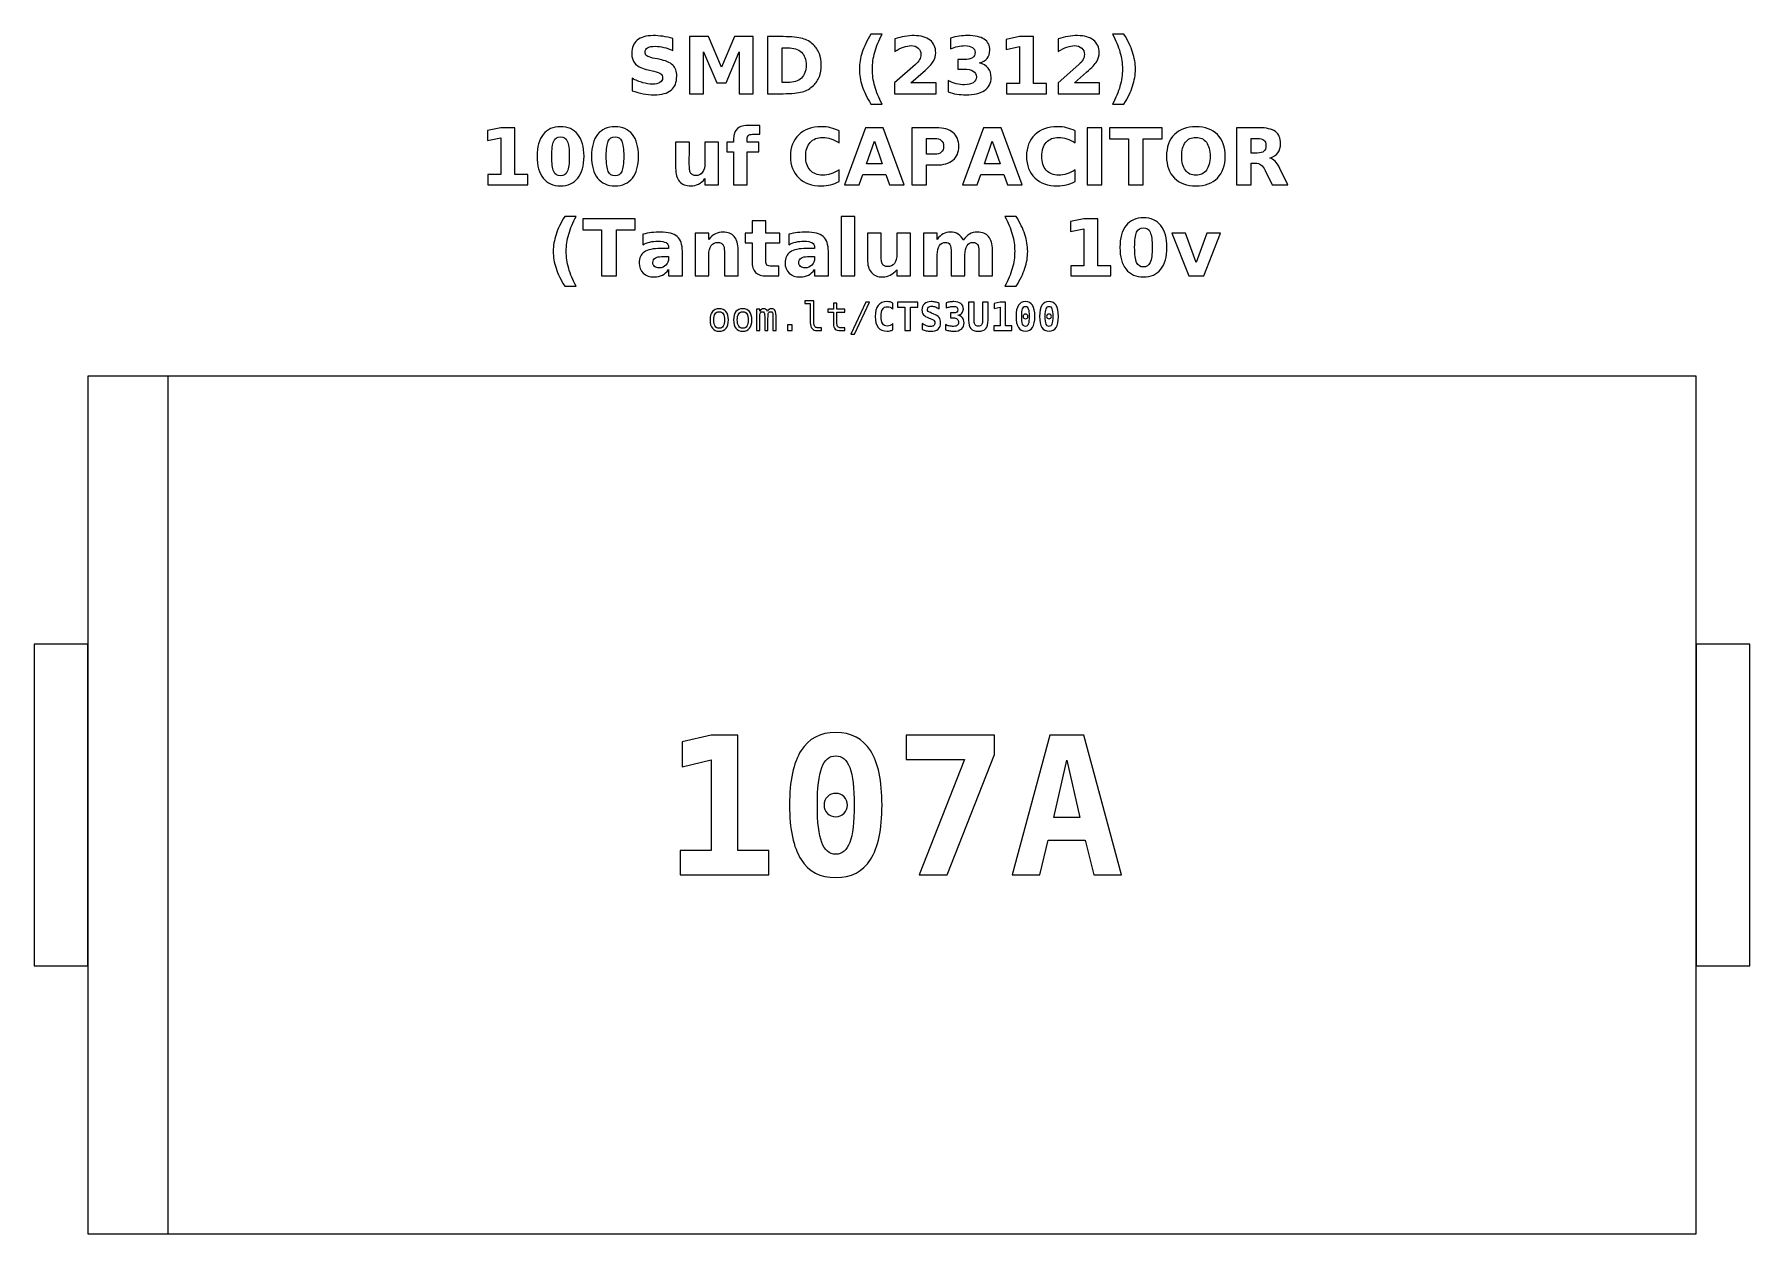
# Model space of a CAD drawing. Header units: centimetres. Extents: x -10.82 to -10.18, y -15.01 to -14.562.
import ezdxf

# ---------------------------------------------------------------- set-up
doc = ezdxf.new("R2010")
doc.units = ezdxf.units.CM
doc.header["$MEASUREMENT"] = 0
doc.layers.add('Layer 1', color=7, linetype='Continuous')

msp = doc.modelspace()

# ---------------------------------------------------------------- linework, layer by layer
at = {"layer": 'Layer 1', "color": 250}
for points, knots in [([(-10.58171, -14.56388), (-10.58171, -14.56388), (-10.58171, -14.56838), (-10.58171, -14.56838), (-10.58171, -14.56838), (-10.58288, -14.56786), (-10.58402, -14.56747), (-10.58513, -14.5672), (-10.58513, -14.5672), (-10.58625, -14.56693), (-10.5873, -14.5668), (-10.58829, -14.5668), (-10.58829, -14.5668), (-10.5896, -14.5668), (-10.59057, -14.56698), (-10.5912, -14.56734), (-10.5912, -14.56734), (-10.59182, -14.5677), (-10.59214, -14.56826), (-10.59214, -14.56902), (-10.59214, -14.56902), (-10.59214, -14.56959), (-10.59193, -14.57004), (-10.5915, -14.57036), (-10.5915, -14.57036), (-10.59108, -14.57067), (-10.59031, -14.57095), (-10.5892, -14.57118), (-10.5892, -14.57118), (-10.5892, -14.57118), (-10.58686, -14.57165), (-10.58686, -14.57165), (-10.58686, -14.57165), (-10.58449, -14.57212), (-10.58281, -14.57285), (-10.58181, -14.57382), (-10.58181, -14.57382), (-10.58081, -14.57479), (-10.58031, -14.57617), (-10.58031, -14.57795), (-10.58031, -14.57795), (-10.58031, -14.5803), (-10.58101, -14.58205), (-10.5824, -14.5832), (-10.5824, -14.5832), (-10.58379, -14.58434), (-10.58592, -14.58491), (-10.58878, -14.58491), (-10.58878, -14.58491), (-10.59014, -14.58491), (-10.59149, -14.58479), (-10.59285, -14.58453), (-10.59285, -14.58453), (-10.59421, -14.58427), (-10.59557, -14.58389), (-10.59693, -14.58339), (-10.59693, -14.58339), (-10.59693, -14.58339), (-10.59693, -14.57876), (-10.59693, -14.57876), (-10.59693, -14.57876), (-10.59557, -14.57948), (-10.59425, -14.58002), (-10.59298, -14.58039), (-10.59298, -14.58039), (-10.59171, -14.58075), (-10.59049, -14.58094), (-10.58931, -14.58094), (-10.58931, -14.58094), (-10.58812, -14.58094), (-10.58719, -14.58074), (-10.58656, -14.58034), (-10.58656, -14.58034), (-10.58592, -14.57994), (-10.5856, -14.57937), (-10.5856, -14.57862), (-10.5856, -14.57862), (-10.5856, -14.57796), (-10.58582, -14.57745), (-10.58625, -14.57709), (-10.58625, -14.57709), (-10.58668, -14.57673), (-10.58755, -14.5764), (-10.58884, -14.57612), (-10.58884, -14.57612), (-10.58884, -14.57612), (-10.59097, -14.57564), (-10.59097, -14.57564), (-10.59097, -14.57564), (-10.5931, -14.57519), (-10.59465, -14.57446), (-10.59564, -14.57346), (-10.59564, -14.57346), (-10.59662, -14.57247), (-10.59711, -14.57112), (-10.59711, -14.56943), (-10.59711, -14.56943), (-10.59711, -14.56731), (-10.59643, -14.56567), (-10.59506, -14.56453), (-10.59506, -14.56453), (-10.59369, -14.56339), (-10.59172, -14.56282), (-10.58915, -14.56282), (-10.58915, -14.56282), (-10.58798, -14.56282), (-10.58678, -14.56291), (-10.58554, -14.56308), (-10.58554, -14.56308), (-10.58431, -14.56326), (-10.58303, -14.56352), (-10.58171, -14.56388)], [0, 0, 0, 0, 0.035714, 0.035714, 0.035714, 0.035714, 0.071429, 0.071429, 0.071429, 0.071429, 0.107143, 0.107143, 0.107143, 0.107143, 0.142857, 0.142857, 0.142857, 0.142857, 0.178571, 0.178571, 0.178571, 0.178571, 0.214286, 0.214286, 0.214286, 0.214286, 0.25, 0.25, 0.25, 0.25, 0.285714, 0.285714, 0.285714, 0.285714, 0.321429, 0.321429, 0.321429, 0.321429, 0.357143, 0.357143, 0.357143, 0.357143, 0.392857, 0.392857, 0.392857, 0.392857, 0.428571, 0.428571, 0.428571, 0.428571, 0.464286, 0.464286, 0.464286, 0.464286, 0.5, 0.5, 0.5, 0.5, 0.535714, 0.535714, 0.535714, 0.535714, 0.571429, 0.571429, 0.571429, 0.571429, 0.607143, 0.607143, 0.607143, 0.607143, 0.642857, 0.642857, 0.642857, 0.642857, 0.678571, 0.678571, 0.678571, 0.678571, 0.714286, 0.714286, 0.714286, 0.714286, 0.75, 0.75, 0.75, 0.75, 0.785714, 0.785714, 0.785714, 0.785714, 0.821429, 0.821429, 0.821429, 0.821429, 0.857143, 0.857143, 0.857143, 0.857143, 0.892857, 0.892857, 0.892857, 0.892857, 0.928571, 0.928571, 0.928571, 0.928571, 0.964286, 0.964286, 0.964286, 0.964286, 1, 1, 1, 1]), ([(-10.57549, -14.56321), (-10.57549, -14.56321), (-10.5685, -14.56321), (-10.5685, -14.56321), (-10.5685, -14.56321), (-10.5685, -14.56321), (-10.56365, -14.5746), (-10.56365, -14.5746), (-10.56365, -14.5746), (-10.56365, -14.5746), (-10.55877, -14.56321), (-10.55877, -14.56321), (-10.55877, -14.56321), (-10.55877, -14.56321), (-10.5518, -14.56321), (-10.5518, -14.56321), (-10.5518, -14.56321), (-10.5518, -14.56321), (-10.5518, -14.5845), (-10.5518, -14.5845), (-10.5518, -14.5845), (-10.5518, -14.5845), (-10.55699, -14.5845), (-10.55699, -14.5845), (-10.55699, -14.5845), (-10.55699, -14.5845), (-10.55699, -14.56893), (-10.55699, -14.56893), (-10.55699, -14.56893), (-10.55699, -14.56893), (-10.5619, -14.58041), (-10.5619, -14.58041), (-10.5619, -14.58041), (-10.5619, -14.58041), (-10.56538, -14.58041), (-10.56538, -14.58041), (-10.56538, -14.58041), (-10.56538, -14.58041), (-10.57028, -14.56893), (-10.57028, -14.56893), (-10.57028, -14.56893), (-10.57028, -14.56893), (-10.57028, -14.5845), (-10.57028, -14.5845), (-10.57028, -14.5845), (-10.57028, -14.5845), (-10.57549, -14.5845), (-10.57549, -14.5845), (-10.57549, -14.5845), (-10.57549, -14.5845), (-10.57549, -14.56321), (-10.57549, -14.56321)], [0, 0, 0, 0, 0.076923, 0.076923, 0.076923, 0.076923, 0.153846, 0.153846, 0.153846, 0.153846, 0.230769, 0.230769, 0.230769, 0.230769, 0.307692, 0.307692, 0.307692, 0.307692, 0.384615, 0.384615, 0.384615, 0.384615, 0.461538, 0.461538, 0.461538, 0.461538, 0.538462, 0.538462, 0.538462, 0.538462, 0.615385, 0.615385, 0.615385, 0.615385, 0.692308, 0.692308, 0.692308, 0.692308, 0.769231, 0.769231, 0.769231, 0.769231, 0.846154, 0.846154, 0.846154, 0.846154, 0.923077, 0.923077, 0.923077, 0.923077, 1, 1, 1, 1]), ([(-10.54642, -14.56321), (-10.54642, -14.56321), (-10.54062, -14.56321), (-10.54062, -14.56321), (-10.54062, -14.56321), (-10.53739, -14.56321), (-10.53499, -14.56343), (-10.5334, -14.5639), (-10.5334, -14.5639), (-10.53182, -14.56436), (-10.53046, -14.56514), (-10.52933, -14.56624), (-10.52933, -14.56624), (-10.52833, -14.5672), (-10.52759, -14.56831), (-10.5271, -14.56957), (-10.5271, -14.56957), (-10.52662, -14.57082), (-10.52638, -14.57224), (-10.52638, -14.57383), (-10.52638, -14.57383), (-10.52638, -14.57544), (-10.52662, -14.57687), (-10.5271, -14.57813), (-10.5271, -14.57813), (-10.52759, -14.57939), (-10.52833, -14.5805), (-10.52933, -14.58146), (-10.52933, -14.58146), (-10.53047, -14.58257), (-10.53184, -14.58335), (-10.53344, -14.58381), (-10.53344, -14.58381), (-10.53504, -14.58427), (-10.53743, -14.5845), (-10.54062, -14.5845), (-10.54062, -14.5845), (-10.54062, -14.5845), (-10.54642, -14.5845), (-10.54642, -14.5845), (-10.54642, -14.5845), (-10.54642, -14.5845), (-10.54642, -14.56321), (-10.54642, -14.56321)], [0, 0, 0, 0, 0.090909, 0.090909, 0.090909, 0.090909, 0.181818, 0.181818, 0.181818, 0.181818, 0.272727, 0.272727, 0.272727, 0.272727, 0.363636, 0.363636, 0.363636, 0.363636, 0.454545, 0.454545, 0.454545, 0.454545, 0.545455, 0.545455, 0.545455, 0.545455, 0.636364, 0.636364, 0.636364, 0.636364, 0.727273, 0.727273, 0.727273, 0.727273, 0.818182, 0.818182, 0.818182, 0.818182, 0.909091, 0.909091, 0.909091, 0.909091, 1, 1, 1, 1]), ([(-10.50368, -14.58835), (-10.50368, -14.58835), (-10.50791, -14.58835), (-10.50791, -14.58835), (-10.50791, -14.58835), (-10.50937, -14.586), (-10.51044, -14.58377), (-10.51114, -14.58165), (-10.51114, -14.58165), (-10.51183, -14.57954), (-10.51218, -14.57744), (-10.51218, -14.57536), (-10.51218, -14.57536), (-10.51218, -14.57327), (-10.51183, -14.57117), (-10.51113, -14.56903), (-10.51113, -14.56903), (-10.51043, -14.5669), (-10.50936, -14.56467), (-10.50791, -14.56233), (-10.50791, -14.56233), (-10.50791, -14.56233), (-10.50368, -14.56233), (-10.50368, -14.56233), (-10.50368, -14.56233), (-10.50489, -14.56459), (-10.50581, -14.56679), (-10.50641, -14.56895), (-10.50641, -14.56895), (-10.50702, -14.5711), (-10.50733, -14.57322), (-10.50733, -14.57533), (-10.50733, -14.57533), (-10.50733, -14.57743), (-10.50703, -14.57956), (-10.50642, -14.58172), (-10.50642, -14.58172), (-10.50582, -14.58388), (-10.5049, -14.58609), (-10.50368, -14.58835)], [0, 0, 0, 0, 0.1, 0.1, 0.1, 0.1, 0.2, 0.2, 0.2, 0.2, 0.3, 0.3, 0.3, 0.3, 0.4, 0.4, 0.4, 0.4, 0.5, 0.5, 0.5, 0.5, 0.6, 0.6, 0.6, 0.6, 0.7, 0.7, 0.7, 0.7, 0.8, 0.8, 0.8, 0.8, 0.9, 0.9, 0.9, 0.9, 1, 1, 1, 1]), ([(-10.49292, -14.58046), (-10.49292, -14.58046), (-10.48355, -14.58046), (-10.48355, -14.58046), (-10.48355, -14.58046), (-10.48355, -14.58046), (-10.48355, -14.5845), (-10.48355, -14.5845), (-10.48355, -14.5845), (-10.48355, -14.5845), (-10.49903, -14.5845), (-10.49903, -14.5845), (-10.49903, -14.5845), (-10.49903, -14.5845), (-10.49903, -14.58046), (-10.49903, -14.58046), (-10.49903, -14.58046), (-10.49903, -14.58046), (-10.49125, -14.5736), (-10.49125, -14.5736), (-10.49125, -14.5736), (-10.49056, -14.57298), (-10.49005, -14.57236), (-10.48971, -14.57176), (-10.48971, -14.57176), (-10.48938, -14.57117), (-10.48921, -14.57054), (-10.48921, -14.56989), (-10.48921, -14.56989), (-10.48921, -14.5689), (-10.48955, -14.56809), (-10.49022, -14.56749), (-10.49022, -14.56749), (-10.49089, -14.56688), (-10.49178, -14.56657), (-10.49289, -14.56657), (-10.49289, -14.56657), (-10.49375, -14.56657), (-10.49468, -14.56676), (-10.4957, -14.56712), (-10.4957, -14.56712), (-10.49672, -14.56749), (-10.49781, -14.56804), (-10.49897, -14.56876), (-10.49897, -14.56876), (-10.49897, -14.56876), (-10.49897, -14.56408), (-10.49897, -14.56408), (-10.49897, -14.56408), (-10.49773, -14.56367), (-10.49651, -14.56336), (-10.4953, -14.56314), (-10.4953, -14.56314), (-10.4941, -14.56293), (-10.49291, -14.56282), (-10.49175, -14.56282), (-10.49175, -14.56282), (-10.4892, -14.56282), (-10.48722, -14.56338), (-10.48581, -14.56451), (-10.48581, -14.56451), (-10.4844, -14.56563), (-10.48369, -14.56719), (-10.48369, -14.5692), (-10.48369, -14.5692), (-10.48369, -14.57036), (-10.48399, -14.57144), (-10.48459, -14.57244), (-10.48459, -14.57244), (-10.48519, -14.57344), (-10.48645, -14.57479), (-10.48837, -14.57647), (-10.48837, -14.57647), (-10.48837, -14.57647), (-10.49292, -14.58046), (-10.49292, -14.58046)], [0, 0, 0, 0, 0.052632, 0.052632, 0.052632, 0.052632, 0.105263, 0.105263, 0.105263, 0.105263, 0.157895, 0.157895, 0.157895, 0.157895, 0.210526, 0.210526, 0.210526, 0.210526, 0.263158, 0.263158, 0.263158, 0.263158, 0.315789, 0.315789, 0.315789, 0.315789, 0.368421, 0.368421, 0.368421, 0.368421, 0.421053, 0.421053, 0.421053, 0.421053, 0.473684, 0.473684, 0.473684, 0.473684, 0.526316, 0.526316, 0.526316, 0.526316, 0.578947, 0.578947, 0.578947, 0.578947, 0.631579, 0.631579, 0.631579, 0.631579, 0.684211, 0.684211, 0.684211, 0.684211, 0.736842, 0.736842, 0.736842, 0.736842, 0.789474, 0.789474, 0.789474, 0.789474, 0.842105, 0.842105, 0.842105, 0.842105, 0.894737, 0.894737, 0.894737, 0.894737, 0.947368, 0.947368, 0.947368, 0.947368, 1, 1, 1, 1]), ([(-10.4674, -14.57302), (-10.46597, -14.57339), (-10.46488, -14.57403), (-10.46413, -14.57495), (-10.46413, -14.57495), (-10.46339, -14.57587), (-10.46301, -14.57703), (-10.46301, -14.57845), (-10.46301, -14.57845), (-10.46301, -14.58056), (-10.46382, -14.58217), (-10.46544, -14.58327), (-10.46544, -14.58327), (-10.46705, -14.58436), (-10.46941, -14.58491), (-10.47251, -14.58491), (-10.47251, -14.58491), (-10.47361, -14.58491), (-10.4747, -14.58483), (-10.4758, -14.58465), (-10.4758, -14.58465), (-10.4769, -14.58448), (-10.47798, -14.58421), (-10.47906, -14.58386), (-10.47906, -14.58386), (-10.47906, -14.58386), (-10.47906, -14.57962), (-10.47906, -14.57962), (-10.47906, -14.57962), (-10.47803, -14.58013), (-10.47701, -14.58052), (-10.476, -14.58079), (-10.476, -14.58079), (-10.47499, -14.58104), (-10.47399, -14.58117), (-10.47301, -14.58117), (-10.47301, -14.58117), (-10.47156, -14.58117), (-10.47044, -14.58092), (-10.46967, -14.58042), (-10.46967, -14.58042), (-10.46889, -14.57991), (-10.4685, -14.57919), (-10.4685, -14.57825), (-10.4685, -14.57825), (-10.4685, -14.57728), (-10.4689, -14.57655), (-10.4697, -14.57605), (-10.4697, -14.57605), (-10.47049, -14.57555), (-10.47166, -14.5753), (-10.47321, -14.5753), (-10.47321, -14.5753), (-10.47321, -14.5753), (-10.47541, -14.5753), (-10.47541, -14.5753), (-10.47541, -14.5753), (-10.47541, -14.5753), (-10.47541, -14.57176), (-10.47541, -14.57176), (-10.47541, -14.57176), (-10.47541, -14.57176), (-10.4731, -14.57176), (-10.4731, -14.57176), (-10.4731, -14.57176), (-10.47172, -14.57176), (-10.47069, -14.57155), (-10.47002, -14.57111), (-10.47002, -14.57111), (-10.46934, -14.57068), (-10.469, -14.57002), (-10.469, -14.56914), (-10.469, -14.56914), (-10.469, -14.56832), (-10.46933, -14.56769), (-10.46999, -14.56725), (-10.46999, -14.56725), (-10.47065, -14.5668), (-10.47157, -14.56657), (-10.47277, -14.56657), (-10.47277, -14.56657), (-10.47365, -14.56657), (-10.47454, -14.56667), (-10.47545, -14.56687), (-10.47545, -14.56687), (-10.47635, -14.56707), (-10.47725, -14.56737), (-10.47814, -14.56776), (-10.47814, -14.56776), (-10.47814, -14.56776), (-10.47814, -14.56374), (-10.47814, -14.56374), (-10.47814, -14.56374), (-10.47706, -14.56343), (-10.47599, -14.5632), (-10.47492, -14.56305), (-10.47492, -14.56305), (-10.47385, -14.5629), (-10.47281, -14.56282), (-10.47178, -14.56282), (-10.47178, -14.56282), (-10.46902, -14.56282), (-10.46695, -14.56327), (-10.46557, -14.56418), (-10.46557, -14.56418), (-10.4642, -14.56509), (-10.46351, -14.56646), (-10.46351, -14.56828), (-10.46351, -14.56828), (-10.46351, -14.56953), (-10.46384, -14.57055), (-10.4645, -14.57134), (-10.4645, -14.57134), (-10.46515, -14.57213), (-10.46612, -14.57269), (-10.4674, -14.57302)], [0, 0, 0, 0, 0.034483, 0.034483, 0.034483, 0.034483, 0.068966, 0.068966, 0.068966, 0.068966, 0.103448, 0.103448, 0.103448, 0.103448, 0.137931, 0.137931, 0.137931, 0.137931, 0.172414, 0.172414, 0.172414, 0.172414, 0.206897, 0.206897, 0.206897, 0.206897, 0.241379, 0.241379, 0.241379, 0.241379, 0.275862, 0.275862, 0.275862, 0.275862, 0.310345, 0.310345, 0.310345, 0.310345, 0.344828, 0.344828, 0.344828, 0.344828, 0.37931, 0.37931, 0.37931, 0.37931, 0.413793, 0.413793, 0.413793, 0.413793, 0.448276, 0.448276, 0.448276, 0.448276, 0.482759, 0.482759, 0.482759, 0.482759, 0.517241, 0.517241, 0.517241, 0.517241, 0.551724, 0.551724, 0.551724, 0.551724, 0.586207, 0.586207, 0.586207, 0.586207, 0.62069, 0.62069, 0.62069, 0.62069, 0.655172, 0.655172, 0.655172, 0.655172, 0.689655, 0.689655, 0.689655, 0.689655, 0.724138, 0.724138, 0.724138, 0.724138, 0.758621, 0.758621, 0.758621, 0.758621, 0.793103, 0.793103, 0.793103, 0.793103, 0.827586, 0.827586, 0.827586, 0.827586, 0.862069, 0.862069, 0.862069, 0.862069, 0.896552, 0.896552, 0.896552, 0.896552, 0.931034, 0.931034, 0.931034, 0.931034, 0.965517, 0.965517, 0.965517, 0.965517, 1, 1, 1, 1]), ([(-10.45726, -14.58071), (-10.45726, -14.58071), (-10.45241, -14.58071), (-10.45241, -14.58071), (-10.45241, -14.58071), (-10.45241, -14.58071), (-10.45241, -14.56694), (-10.45241, -14.56694), (-10.45241, -14.56694), (-10.45241, -14.56694), (-10.45738, -14.56797), (-10.45738, -14.56797), (-10.45738, -14.56797), (-10.45738, -14.56797), (-10.45738, -14.56423), (-10.45738, -14.56423), (-10.45738, -14.56423), (-10.45738, -14.56423), (-10.45244, -14.56321), (-10.45244, -14.56321), (-10.45244, -14.56321), (-10.45244, -14.56321), (-10.44722, -14.56321), (-10.44722, -14.56321), (-10.44722, -14.56321), (-10.44722, -14.56321), (-10.44722, -14.58071), (-10.44722, -14.58071), (-10.44722, -14.58071), (-10.44722, -14.58071), (-10.44237, -14.58071), (-10.44237, -14.58071), (-10.44237, -14.58071), (-10.44237, -14.58071), (-10.44237, -14.5845), (-10.44237, -14.5845), (-10.44237, -14.5845), (-10.44237, -14.5845), (-10.45726, -14.5845), (-10.45726, -14.5845), (-10.45726, -14.5845), (-10.45726, -14.5845), (-10.45726, -14.58071), (-10.45726, -14.58071)], [0, 0, 0, 0, 0.090909, 0.090909, 0.090909, 0.090909, 0.181818, 0.181818, 0.181818, 0.181818, 0.272727, 0.272727, 0.272727, 0.272727, 0.363636, 0.363636, 0.363636, 0.363636, 0.454545, 0.454545, 0.454545, 0.454545, 0.545455, 0.545455, 0.545455, 0.545455, 0.636364, 0.636364, 0.636364, 0.636364, 0.727273, 0.727273, 0.727273, 0.727273, 0.818182, 0.818182, 0.818182, 0.818182, 0.909091, 0.909091, 0.909091, 0.909091, 1, 1, 1, 1]), ([(-10.43193, -14.58046), (-10.43193, -14.58046), (-10.42256, -14.58046), (-10.42256, -14.58046), (-10.42256, -14.58046), (-10.42256, -14.58046), (-10.42256, -14.5845), (-10.42256, -14.5845), (-10.42256, -14.5845), (-10.42256, -14.5845), (-10.43804, -14.5845), (-10.43804, -14.5845), (-10.43804, -14.5845), (-10.43804, -14.5845), (-10.43804, -14.58046), (-10.43804, -14.58046), (-10.43804, -14.58046), (-10.43804, -14.58046), (-10.43026, -14.5736), (-10.43026, -14.5736), (-10.43026, -14.5736), (-10.42957, -14.57298), (-10.42906, -14.57236), (-10.42872, -14.57176), (-10.42872, -14.57176), (-10.42839, -14.57117), (-10.42822, -14.57054), (-10.42822, -14.56989), (-10.42822, -14.56989), (-10.42822, -14.5689), (-10.42856, -14.56809), (-10.42923, -14.56749), (-10.42923, -14.56749), (-10.4299, -14.56688), (-10.43079, -14.56657), (-10.4319, -14.56657), (-10.4319, -14.56657), (-10.43276, -14.56657), (-10.43369, -14.56676), (-10.43471, -14.56712), (-10.43471, -14.56712), (-10.43573, -14.56749), (-10.43682, -14.56804), (-10.43798, -14.56876), (-10.43798, -14.56876), (-10.43798, -14.56876), (-10.43798, -14.56408), (-10.43798, -14.56408), (-10.43798, -14.56408), (-10.43674, -14.56367), (-10.43552, -14.56336), (-10.43431, -14.56314), (-10.43431, -14.56314), (-10.43311, -14.56293), (-10.43192, -14.56282), (-10.43076, -14.56282), (-10.43076, -14.56282), (-10.42821, -14.56282), (-10.42623, -14.56338), (-10.42482, -14.56451), (-10.42482, -14.56451), (-10.42341, -14.56563), (-10.4227, -14.56719), (-10.4227, -14.5692), (-10.4227, -14.5692), (-10.4227, -14.57036), (-10.423, -14.57144), (-10.4236, -14.57244), (-10.4236, -14.57244), (-10.4242, -14.57344), (-10.42546, -14.57479), (-10.42738, -14.57647), (-10.42738, -14.57647), (-10.42738, -14.57647), (-10.43193, -14.58046), (-10.43193, -14.58046)], [0, 0, 0, 0, 0.052632, 0.052632, 0.052632, 0.052632, 0.105263, 0.105263, 0.105263, 0.105263, 0.157895, 0.157895, 0.157895, 0.157895, 0.210526, 0.210526, 0.210526, 0.210526, 0.263158, 0.263158, 0.263158, 0.263158, 0.315789, 0.315789, 0.315789, 0.315789, 0.368421, 0.368421, 0.368421, 0.368421, 0.421053, 0.421053, 0.421053, 0.421053, 0.473684, 0.473684, 0.473684, 0.473684, 0.526316, 0.526316, 0.526316, 0.526316, 0.578947, 0.578947, 0.578947, 0.578947, 0.631579, 0.631579, 0.631579, 0.631579, 0.684211, 0.684211, 0.684211, 0.684211, 0.736842, 0.736842, 0.736842, 0.736842, 0.789474, 0.789474, 0.789474, 0.789474, 0.842105, 0.842105, 0.842105, 0.842105, 0.894737, 0.894737, 0.894737, 0.894737, 0.947368, 0.947368, 0.947368, 0.947368, 1, 1, 1, 1]), ([(-10.41768, -14.58835), (-10.41647, -14.58609), (-10.41555, -14.58388), (-10.41494, -14.58172), (-10.41494, -14.58172), (-10.41433, -14.57956), (-10.41403, -14.57743), (-10.41403, -14.57533), (-10.41403, -14.57533), (-10.41403, -14.57322), (-10.41433, -14.5711), (-10.41494, -14.56895), (-10.41494, -14.56895), (-10.41555, -14.56679), (-10.41647, -14.56459), (-10.41768, -14.56233), (-10.41768, -14.56233), (-10.41768, -14.56233), (-10.41345, -14.56233), (-10.41345, -14.56233), (-10.41345, -14.56233), (-10.412, -14.56467), (-10.41093, -14.5669), (-10.41023, -14.56903), (-10.41023, -14.56903), (-10.40953, -14.57117), (-10.40918, -14.57327), (-10.40918, -14.57536), (-10.40918, -14.57536), (-10.40918, -14.57744), (-10.40953, -14.57954), (-10.41022, -14.58165), (-10.41022, -14.58165), (-10.41092, -14.58377), (-10.41199, -14.586), (-10.41345, -14.58835), (-10.41345, -14.58835), (-10.41345, -14.58835), (-10.41768, -14.58835), (-10.41768, -14.58835)], [0, 0, 0, 0, 0.1, 0.1, 0.1, 0.1, 0.2, 0.2, 0.2, 0.2, 0.3, 0.3, 0.3, 0.3, 0.4, 0.4, 0.4, 0.4, 0.5, 0.5, 0.5, 0.5, 0.6, 0.6, 0.6, 0.6, 0.7, 0.7, 0.7, 0.7, 0.8, 0.8, 0.8, 0.8, 0.9, 0.9, 0.9, 0.9, 1, 1, 1, 1]), ([(-10.54093, -14.56736), (-10.54093, -14.56736), (-10.54093, -14.58035), (-10.54093, -14.58035), (-10.54093, -14.58035), (-10.54093, -14.58035), (-10.53896, -14.58035), (-10.53896, -14.58035), (-10.53896, -14.58035), (-10.53671, -14.58035), (-10.535, -14.57979), (-10.53382, -14.57868), (-10.53382, -14.57868), (-10.53264, -14.57757), (-10.53204, -14.57595), (-10.53204, -14.57383), (-10.53204, -14.57383), (-10.53204, -14.57172), (-10.53263, -14.57011), (-10.53381, -14.56901), (-10.53381, -14.56901), (-10.53499, -14.56791), (-10.53671, -14.56736), (-10.53896, -14.56736), (-10.53896, -14.56736), (-10.53896, -14.56736), (-10.54093, -14.56736), (-10.54093, -14.56736)], [0, 0, 0, 0, 0.142857, 0.142857, 0.142857, 0.142857, 0.285714, 0.285714, 0.285714, 0.285714, 0.428571, 0.428571, 0.428571, 0.428571, 0.571429, 0.571429, 0.571429, 0.571429, 0.714286, 0.714286, 0.714286, 0.714286, 0.857143, 0.857143, 0.857143, 0.857143, 1, 1, 1, 1]), ([(-10.65075, -14.61471), (-10.65075, -14.61471), (-10.6459, -14.61471), (-10.6459, -14.61471), (-10.6459, -14.61471), (-10.6459, -14.61471), (-10.6459, -14.60094), (-10.6459, -14.60094), (-10.6459, -14.60094), (-10.6459, -14.60094), (-10.65087, -14.60197), (-10.65087, -14.60197), (-10.65087, -14.60197), (-10.65087, -14.60197), (-10.65087, -14.59823), (-10.65087, -14.59823), (-10.65087, -14.59823), (-10.65087, -14.59823), (-10.64593, -14.59721), (-10.64593, -14.59721), (-10.64593, -14.59721), (-10.64593, -14.59721), (-10.64071, -14.59721), (-10.64071, -14.59721), (-10.64071, -14.59721), (-10.64071, -14.59721), (-10.64071, -14.61471), (-10.64071, -14.61471), (-10.64071, -14.61471), (-10.64071, -14.61471), (-10.63586, -14.61471), (-10.63586, -14.61471), (-10.63586, -14.61471), (-10.63586, -14.61471), (-10.63586, -14.6185), (-10.63586, -14.6185), (-10.63586, -14.6185), (-10.63586, -14.6185), (-10.65075, -14.6185), (-10.65075, -14.6185), (-10.65075, -14.6185), (-10.65075, -14.6185), (-10.65075, -14.61471), (-10.65075, -14.61471)], [0, 0, 0, 0, 0.090909, 0.090909, 0.090909, 0.090909, 0.181818, 0.181818, 0.181818, 0.181818, 0.272727, 0.272727, 0.272727, 0.272727, 0.363636, 0.363636, 0.363636, 0.363636, 0.454545, 0.454545, 0.454545, 0.454545, 0.545455, 0.545455, 0.545455, 0.545455, 0.636364, 0.636364, 0.636364, 0.636364, 0.727273, 0.727273, 0.727273, 0.727273, 0.818182, 0.818182, 0.818182, 0.818182, 0.909091, 0.909091, 0.909091, 0.909091, 1, 1, 1, 1]), ([(-10.61491, -14.60787), (-10.61491, -14.6114), (-10.61567, -14.61412), (-10.6172, -14.61604), (-10.6172, -14.61604), (-10.61871, -14.61795), (-10.62088, -14.61891), (-10.62367, -14.61891), (-10.62367, -14.61891), (-10.62647, -14.61891), (-10.62864, -14.61795), (-10.63016, -14.61604), (-10.63016, -14.61604), (-10.63168, -14.61412), (-10.63244, -14.6114), (-10.63244, -14.60787), (-10.63244, -14.60787), (-10.63244, -14.60434), (-10.63168, -14.60161), (-10.63016, -14.59969), (-10.63016, -14.59969), (-10.62864, -14.59778), (-10.62647, -14.59682), (-10.62367, -14.59682), (-10.62367, -14.59682), (-10.62088, -14.59682), (-10.61871, -14.59778), (-10.6172, -14.59969), (-10.6172, -14.59969), (-10.61567, -14.60161), (-10.61491, -14.60434), (-10.61491, -14.60787)], [0, 0, 0, 0, 0.125, 0.125, 0.125, 0.125, 0.25, 0.25, 0.25, 0.25, 0.375, 0.375, 0.375, 0.375, 0.5, 0.5, 0.5, 0.5, 0.625, 0.625, 0.625, 0.625, 0.75, 0.75, 0.75, 0.75, 0.875, 0.875, 0.875, 0.875, 1, 1, 1, 1]), ([(-10.59458, -14.60787), (-10.59458, -14.6114), (-10.59534, -14.61412), (-10.59687, -14.61604), (-10.59687, -14.61604), (-10.59838, -14.61795), (-10.60055, -14.61891), (-10.60334, -14.61891), (-10.60334, -14.61891), (-10.60614, -14.61891), (-10.60831, -14.61795), (-10.60983, -14.61604), (-10.60983, -14.61604), (-10.61135, -14.61412), (-10.61211, -14.6114), (-10.61211, -14.60787), (-10.61211, -14.60787), (-10.61211, -14.60434), (-10.61135, -14.60161), (-10.60983, -14.59969), (-10.60983, -14.59969), (-10.60831, -14.59778), (-10.60614, -14.59682), (-10.60334, -14.59682), (-10.60334, -14.59682), (-10.60055, -14.59682), (-10.59838, -14.59778), (-10.59687, -14.59969), (-10.59687, -14.59969), (-10.59534, -14.60161), (-10.59458, -14.60434), (-10.59458, -14.60787)], [0, 0, 0, 0, 0.125, 0.125, 0.125, 0.125, 0.25, 0.25, 0.25, 0.25, 0.375, 0.375, 0.375, 0.375, 0.5, 0.5, 0.5, 0.5, 0.625, 0.625, 0.625, 0.625, 0.75, 0.75, 0.75, 0.75, 0.875, 0.875, 0.875, 0.875, 1, 1, 1, 1]), ([(-10.54925, -14.59631), (-10.54925, -14.59631), (-10.54925, -14.59965), (-10.54925, -14.59965), (-10.54925, -14.59965), (-10.54925, -14.59965), (-10.55208, -14.59965), (-10.55208, -14.59965), (-10.55208, -14.59965), (-10.5528, -14.59965), (-10.55331, -14.59979), (-10.55359, -14.60005), (-10.55359, -14.60005), (-10.55388, -14.60031), (-10.55402, -14.60076), (-10.55402, -14.60141), (-10.55402, -14.60141), (-10.55402, -14.60141), (-10.55402, -14.60253), (-10.55402, -14.60253), (-10.55402, -14.60253), (-10.55402, -14.60253), (-10.54965, -14.60253), (-10.54965, -14.60253), (-10.54965, -14.60253), (-10.54965, -14.60253), (-10.54965, -14.60618), (-10.54965, -14.60618), (-10.54965, -14.60618), (-10.54965, -14.60618), (-10.55402, -14.60618), (-10.55402, -14.60618), (-10.55402, -14.60618), (-10.55402, -14.60618), (-10.55402, -14.6185), (-10.55402, -14.6185), (-10.55402, -14.6185), (-10.55402, -14.6185), (-10.55912, -14.6185), (-10.55912, -14.6185), (-10.55912, -14.6185), (-10.55912, -14.6185), (-10.55912, -14.60618), (-10.55912, -14.60618), (-10.55912, -14.60618), (-10.55912, -14.60618), (-10.56166, -14.60618), (-10.56166, -14.60618), (-10.56166, -14.60618), (-10.56166, -14.60618), (-10.56166, -14.60253), (-10.56166, -14.60253), (-10.56166, -14.60253), (-10.56166, -14.60253), (-10.55912, -14.60253), (-10.55912, -14.60253), (-10.55912, -14.60253), (-10.55912, -14.60253), (-10.55912, -14.60141), (-10.55912, -14.60141), (-10.55912, -14.60141), (-10.55912, -14.59967), (-10.55864, -14.59838), (-10.55767, -14.59755), (-10.55767, -14.59755), (-10.5567, -14.59672), (-10.55519, -14.59631), (-10.55316, -14.59631), (-10.55316, -14.59631), (-10.55316, -14.59631), (-10.54925, -14.59631), (-10.54925, -14.59631)], [0, 0, 0, 0, 0.055556, 0.055556, 0.055556, 0.055556, 0.111111, 0.111111, 0.111111, 0.111111, 0.166667, 0.166667, 0.166667, 0.166667, 0.222222, 0.222222, 0.222222, 0.222222, 0.277778, 0.277778, 0.277778, 0.277778, 0.333333, 0.333333, 0.333333, 0.333333, 0.388889, 0.388889, 0.388889, 0.388889, 0.444444, 0.444444, 0.444444, 0.444444, 0.5, 0.5, 0.5, 0.5, 0.555556, 0.555556, 0.555556, 0.555556, 0.611111, 0.611111, 0.611111, 0.611111, 0.666667, 0.666667, 0.666667, 0.666667, 0.722222, 0.722222, 0.722222, 0.722222, 0.777778, 0.777778, 0.777778, 0.777778, 0.833333, 0.833333, 0.833333, 0.833333, 0.888889, 0.888889, 0.888889, 0.888889, 0.944444, 0.944444, 0.944444, 0.944444, 1, 1, 1, 1]), ([(-10.51977, -14.61733), (-10.52078, -14.61785), (-10.52183, -14.61825), (-10.52292, -14.61851), (-10.52292, -14.61851), (-10.52401, -14.61878), (-10.52516, -14.61891), (-10.52635, -14.61891), (-10.52635, -14.61891), (-10.52989, -14.61891), (-10.5327, -14.61792), (-10.53477, -14.61594), (-10.53477, -14.61594), (-10.53685, -14.61396), (-10.53788, -14.61127), (-10.53788, -14.60787), (-10.53788, -14.60787), (-10.53788, -14.60447), (-10.53685, -14.60178), (-10.53477, -14.5998), (-10.53477, -14.5998), (-10.5327, -14.59781), (-10.52989, -14.59682), (-10.52635, -14.59682), (-10.52635, -14.59682), (-10.52516, -14.59682), (-10.52401, -14.59695), (-10.52292, -14.59722), (-10.52292, -14.59722), (-10.52183, -14.59749), (-10.52078, -14.59788), (-10.51977, -14.5984), (-10.51977, -14.5984), (-10.51977, -14.5984), (-10.51977, -14.60281), (-10.51977, -14.60281), (-10.51977, -14.60281), (-10.52079, -14.60211), (-10.52179, -14.60161), (-10.52278, -14.60129), (-10.52278, -14.60129), (-10.52377, -14.60096), (-10.52481, -14.6008), (-10.5259, -14.6008), (-10.5259, -14.6008), (-10.52786, -14.6008), (-10.5294, -14.60143), (-10.53052, -14.60268), (-10.53052, -14.60268), (-10.53165, -14.60394), (-10.53221, -14.60567), (-10.53221, -14.60787), (-10.53221, -14.60787), (-10.53221, -14.61007), (-10.53165, -14.6118), (-10.53052, -14.61305), (-10.53052, -14.61305), (-10.5294, -14.61431), (-10.52786, -14.61494), (-10.5259, -14.61494), (-10.5259, -14.61494), (-10.52481, -14.61494), (-10.52377, -14.61478), (-10.52278, -14.61445), (-10.52278, -14.61445), (-10.52179, -14.61413), (-10.52079, -14.61362), (-10.51977, -14.61293), (-10.51977, -14.61293), (-10.51977, -14.61293), (-10.51977, -14.61733), (-10.51977, -14.61733)], [0, 0, 0, 0, 0.055556, 0.055556, 0.055556, 0.055556, 0.111111, 0.111111, 0.111111, 0.111111, 0.166667, 0.166667, 0.166667, 0.166667, 0.222222, 0.222222, 0.222222, 0.222222, 0.277778, 0.277778, 0.277778, 0.277778, 0.333333, 0.333333, 0.333333, 0.333333, 0.388889, 0.388889, 0.388889, 0.388889, 0.444444, 0.444444, 0.444444, 0.444444, 0.5, 0.5, 0.5, 0.5, 0.555556, 0.555556, 0.555556, 0.555556, 0.611111, 0.611111, 0.611111, 0.611111, 0.666667, 0.666667, 0.666667, 0.666667, 0.722222, 0.722222, 0.722222, 0.722222, 0.777778, 0.777778, 0.777778, 0.777778, 0.833333, 0.833333, 0.833333, 0.833333, 0.888889, 0.888889, 0.888889, 0.888889, 0.944444, 0.944444, 0.944444, 0.944444, 1, 1, 1, 1]), ([(-10.5023, -14.61462), (-10.5023, -14.61462), (-10.51088, -14.61462), (-10.51088, -14.61462), (-10.51088, -14.61462), (-10.51088, -14.61462), (-10.51224, -14.6185), (-10.51224, -14.6185), (-10.51224, -14.6185), (-10.51224, -14.6185), (-10.51776, -14.6185), (-10.51776, -14.6185), (-10.51776, -14.6185), (-10.51776, -14.6185), (-10.50987, -14.59721), (-10.50987, -14.59721), (-10.50987, -14.59721), (-10.50987, -14.59721), (-10.50332, -14.59721), (-10.50332, -14.59721), (-10.50332, -14.59721), (-10.50332, -14.59721), (-10.49544, -14.6185), (-10.49544, -14.6185), (-10.49544, -14.6185), (-10.49544, -14.6185), (-10.50096, -14.6185), (-10.50096, -14.6185), (-10.50096, -14.6185), (-10.50096, -14.6185), (-10.5023, -14.61462), (-10.5023, -14.61462)], [0, 0, 0, 0, 0.125, 0.125, 0.125, 0.125, 0.25, 0.25, 0.25, 0.25, 0.375, 0.375, 0.375, 0.375, 0.5, 0.5, 0.5, 0.5, 0.625, 0.625, 0.625, 0.625, 0.75, 0.75, 0.75, 0.75, 0.875, 0.875, 0.875, 0.875, 1, 1, 1, 1]), ([(-10.49261, -14.59721), (-10.49261, -14.59721), (-10.48349, -14.59721), (-10.48349, -14.59721), (-10.48349, -14.59721), (-10.48078, -14.59721), (-10.4787, -14.59781), (-10.47725, -14.59901), (-10.47725, -14.59901), (-10.4758, -14.60021), (-10.47508, -14.60193), (-10.47508, -14.60415), (-10.47508, -14.60415), (-10.47508, -14.60638), (-10.4758, -14.6081), (-10.47725, -14.6093), (-10.47725, -14.6093), (-10.4787, -14.61051), (-10.48078, -14.61111), (-10.48349, -14.61111), (-10.48349, -14.61111), (-10.48349, -14.61111), (-10.48712, -14.61111), (-10.48712, -14.61111), (-10.48712, -14.61111), (-10.48712, -14.61111), (-10.48712, -14.6185), (-10.48712, -14.6185), (-10.48712, -14.6185), (-10.48712, -14.6185), (-10.49261, -14.6185), (-10.49261, -14.6185), (-10.49261, -14.6185), (-10.49261, -14.6185), (-10.49261, -14.59721), (-10.49261, -14.59721)], [0, 0, 0, 0, 0.111111, 0.111111, 0.111111, 0.111111, 0.222222, 0.222222, 0.222222, 0.222222, 0.333333, 0.333333, 0.333333, 0.333333, 0.444444, 0.444444, 0.444444, 0.444444, 0.555556, 0.555556, 0.555556, 0.555556, 0.666667, 0.666667, 0.666667, 0.666667, 0.777778, 0.777778, 0.777778, 0.777778, 0.888889, 0.888889, 0.888889, 0.888889, 1, 1, 1, 1]), ([(-10.45828, -14.61462), (-10.45828, -14.61462), (-10.46686, -14.61462), (-10.46686, -14.61462), (-10.46686, -14.61462), (-10.46686, -14.61462), (-10.46822, -14.6185), (-10.46822, -14.6185), (-10.46822, -14.6185), (-10.46822, -14.6185), (-10.47374, -14.6185), (-10.47374, -14.6185), (-10.47374, -14.6185), (-10.47374, -14.6185), (-10.46585, -14.59721), (-10.46585, -14.59721), (-10.46585, -14.59721), (-10.46585, -14.59721), (-10.4593, -14.59721), (-10.4593, -14.59721), (-10.4593, -14.59721), (-10.4593, -14.59721), (-10.45142, -14.6185), (-10.45142, -14.6185), (-10.45142, -14.6185), (-10.45142, -14.6185), (-10.45694, -14.6185), (-10.45694, -14.6185), (-10.45694, -14.6185), (-10.45694, -14.6185), (-10.45828, -14.61462), (-10.45828, -14.61462)], [0, 0, 0, 0, 0.125, 0.125, 0.125, 0.125, 0.25, 0.25, 0.25, 0.25, 0.375, 0.375, 0.375, 0.375, 0.5, 0.5, 0.5, 0.5, 0.625, 0.625, 0.625, 0.625, 0.75, 0.75, 0.75, 0.75, 0.875, 0.875, 0.875, 0.875, 1, 1, 1, 1]), ([(-10.4317, -14.61733), (-10.43271, -14.61785), (-10.43376, -14.61825), (-10.43485, -14.61851), (-10.43485, -14.61851), (-10.43594, -14.61878), (-10.43709, -14.61891), (-10.43828, -14.61891), (-10.43828, -14.61891), (-10.44182, -14.61891), (-10.44463, -14.61792), (-10.4467, -14.61594), (-10.4467, -14.61594), (-10.44878, -14.61396), (-10.44981, -14.61127), (-10.44981, -14.60787), (-10.44981, -14.60787), (-10.44981, -14.60447), (-10.44878, -14.60178), (-10.4467, -14.5998), (-10.4467, -14.5998), (-10.44463, -14.59781), (-10.44182, -14.59682), (-10.43828, -14.59682), (-10.43828, -14.59682), (-10.43709, -14.59682), (-10.43594, -14.59695), (-10.43485, -14.59722), (-10.43485, -14.59722), (-10.43376, -14.59749), (-10.43271, -14.59788), (-10.4317, -14.5984), (-10.4317, -14.5984), (-10.4317, -14.5984), (-10.4317, -14.60281), (-10.4317, -14.60281), (-10.4317, -14.60281), (-10.43272, -14.60211), (-10.43372, -14.60161), (-10.43471, -14.60129), (-10.43471, -14.60129), (-10.4357, -14.60096), (-10.43674, -14.6008), (-10.43783, -14.6008), (-10.43783, -14.6008), (-10.43979, -14.6008), (-10.44133, -14.60143), (-10.44245, -14.60268), (-10.44245, -14.60268), (-10.44358, -14.60394), (-10.44414, -14.60567), (-10.44414, -14.60787), (-10.44414, -14.60787), (-10.44414, -14.61007), (-10.44358, -14.6118), (-10.44245, -14.61305), (-10.44245, -14.61305), (-10.44133, -14.61431), (-10.43979, -14.61494), (-10.43783, -14.61494), (-10.43783, -14.61494), (-10.43674, -14.61494), (-10.4357, -14.61478), (-10.43471, -14.61445), (-10.43471, -14.61445), (-10.43372, -14.61413), (-10.43272, -14.61362), (-10.4317, -14.61293), (-10.4317, -14.61293), (-10.4317, -14.61293), (-10.4317, -14.61733), (-10.4317, -14.61733)], [0, 0, 0, 0, 0.055556, 0.055556, 0.055556, 0.055556, 0.111111, 0.111111, 0.111111, 0.111111, 0.166667, 0.166667, 0.166667, 0.166667, 0.222222, 0.222222, 0.222222, 0.222222, 0.277778, 0.277778, 0.277778, 0.277778, 0.333333, 0.333333, 0.333333, 0.333333, 0.388889, 0.388889, 0.388889, 0.388889, 0.444444, 0.444444, 0.444444, 0.444444, 0.5, 0.5, 0.5, 0.5, 0.555556, 0.555556, 0.555556, 0.555556, 0.611111, 0.611111, 0.611111, 0.611111, 0.666667, 0.666667, 0.666667, 0.666667, 0.722222, 0.722222, 0.722222, 0.722222, 0.777778, 0.777778, 0.777778, 0.777778, 0.833333, 0.833333, 0.833333, 0.833333, 0.888889, 0.888889, 0.888889, 0.888889, 0.944444, 0.944444, 0.944444, 0.944444, 1, 1, 1, 1]), ([(-10.42715, -14.59721), (-10.42715, -14.59721), (-10.42166, -14.59721), (-10.42166, -14.59721), (-10.42166, -14.59721), (-10.42166, -14.59721), (-10.42166, -14.6185), (-10.42166, -14.6185), (-10.42166, -14.6185), (-10.42166, -14.6185), (-10.42715, -14.6185), (-10.42715, -14.6185), (-10.42715, -14.6185), (-10.42715, -14.6185), (-10.42715, -14.59721), (-10.42715, -14.59721)], [0, 0, 0, 0, 0.25, 0.25, 0.25, 0.25, 0.5, 0.5, 0.5, 0.5, 0.75, 0.75, 0.75, 0.75, 1, 1, 1, 1]), ([(-10.41882, -14.59721), (-10.41882, -14.59721), (-10.39919, -14.59721), (-10.39919, -14.59721), (-10.39919, -14.59721), (-10.39919, -14.59721), (-10.39919, -14.60136), (-10.39919, -14.60136), (-10.39919, -14.60136), (-10.39919, -14.60136), (-10.40625, -14.60136), (-10.40625, -14.60136), (-10.40625, -14.60136), (-10.40625, -14.60136), (-10.40625, -14.6185), (-10.40625, -14.6185), (-10.40625, -14.6185), (-10.40625, -14.6185), (-10.41175, -14.6185), (-10.41175, -14.6185), (-10.41175, -14.6185), (-10.41175, -14.6185), (-10.41175, -14.60136), (-10.41175, -14.60136), (-10.41175, -14.60136), (-10.41175, -14.60136), (-10.41882, -14.60136), (-10.41882, -14.60136), (-10.41882, -14.60136), (-10.41882, -14.60136), (-10.41882, -14.59721), (-10.41882, -14.59721)], [0, 0, 0, 0, 0.125, 0.125, 0.125, 0.125, 0.25, 0.25, 0.25, 0.25, 0.375, 0.375, 0.375, 0.375, 0.5, 0.5, 0.5, 0.5, 0.625, 0.625, 0.625, 0.625, 0.75, 0.75, 0.75, 0.75, 0.875, 0.875, 0.875, 0.875, 1, 1, 1, 1]), ([(-10.38662, -14.59682), (-10.3832, -14.59682), (-10.38052, -14.5978), (-10.37858, -14.59976), (-10.37858, -14.59976), (-10.37664, -14.60172), (-10.37567, -14.60442), (-10.37567, -14.60787), (-10.37567, -14.60787), (-10.37567, -14.61131), (-10.37664, -14.61402), (-10.37858, -14.61597), (-10.37858, -14.61597), (-10.38052, -14.61794), (-10.3832, -14.61891), (-10.38662, -14.61891), (-10.38662, -14.61891), (-10.39003, -14.61891), (-10.39271, -14.61794), (-10.39466, -14.61597), (-10.39466, -14.61597), (-10.3966, -14.61402), (-10.39757, -14.61131), (-10.39757, -14.60787), (-10.39757, -14.60787), (-10.39757, -14.60442), (-10.3966, -14.60172), (-10.39466, -14.59976), (-10.39466, -14.59976), (-10.39271, -14.5978), (-10.39003, -14.59682), (-10.38662, -14.59682)], [0, 0, 0, 0, 0.125, 0.125, 0.125, 0.125, 0.25, 0.25, 0.25, 0.25, 0.375, 0.375, 0.375, 0.375, 0.5, 0.5, 0.5, 0.5, 0.625, 0.625, 0.625, 0.625, 0.75, 0.75, 0.75, 0.75, 0.875, 0.875, 0.875, 0.875, 1, 1, 1, 1]), ([(-10.36603, -14.61044), (-10.36603, -14.61044), (-10.36603, -14.6185), (-10.36603, -14.6185), (-10.36603, -14.6185), (-10.36603, -14.6185), (-10.37152, -14.6185), (-10.37152, -14.6185), (-10.37152, -14.6185), (-10.37152, -14.6185), (-10.37152, -14.59721), (-10.37152, -14.59721), (-10.37152, -14.59721), (-10.37152, -14.59721), (-10.36313, -14.59721), (-10.36313, -14.59721), (-10.36313, -14.59721), (-10.36033, -14.59721), (-10.35827, -14.59768), (-10.35696, -14.59862), (-10.35696, -14.59862), (-10.35565, -14.59956), (-10.355, -14.60105), (-10.355, -14.60308), (-10.355, -14.60308), (-10.355, -14.60449), (-10.35534, -14.60565), (-10.35602, -14.60655), (-10.35602, -14.60655), (-10.3567, -14.60745), (-10.35773, -14.60812), (-10.35909, -14.60854), (-10.35909, -14.60854), (-10.35834, -14.60872), (-10.35767, -14.6091), (-10.35707, -14.60971), (-10.35707, -14.60971), (-10.35648, -14.61031), (-10.35588, -14.61123), (-10.35527, -14.61245), (-10.35527, -14.61245), (-10.35527, -14.61245), (-10.35229, -14.6185), (-10.35229, -14.6185), (-10.35229, -14.6185), (-10.35229, -14.6185), (-10.35814, -14.6185), (-10.35814, -14.6185), (-10.35814, -14.6185), (-10.35814, -14.6185), (-10.36073, -14.61321), (-10.36073, -14.61321), (-10.36073, -14.61321), (-10.36126, -14.61215), (-10.36179, -14.61142), (-10.36233, -14.61103), (-10.36233, -14.61103), (-10.36286, -14.61064), (-10.36358, -14.61044), (-10.36447, -14.61044), (-10.36447, -14.61044), (-10.36447, -14.61044), (-10.36603, -14.61044), (-10.36603, -14.61044)], [0, 0, 0, 0, 0.0625, 0.0625, 0.0625, 0.0625, 0.125, 0.125, 0.125, 0.125, 0.1875, 0.1875, 0.1875, 0.1875, 0.25, 0.25, 0.25, 0.25, 0.3125, 0.3125, 0.3125, 0.3125, 0.375, 0.375, 0.375, 0.375, 0.4375, 0.4375, 0.4375, 0.4375, 0.5, 0.5, 0.5, 0.5, 0.5625, 0.5625, 0.5625, 0.5625, 0.625, 0.625, 0.625, 0.625, 0.6875, 0.6875, 0.6875, 0.6875, 0.75, 0.75, 0.75, 0.75, 0.8125, 0.8125, 0.8125, 0.8125, 0.875, 0.875, 0.875, 0.875, 0.9375, 0.9375, 0.9375, 0.9375, 1, 1, 1, 1]), ([(-10.6204, -14.60783), (-10.6204, -14.60517), (-10.62065, -14.6033), (-10.62115, -14.60221), (-10.62115, -14.60221), (-10.62165, -14.60112), (-10.62249, -14.60057), (-10.62367, -14.60057), (-10.62367, -14.60057), (-10.62485, -14.60057), (-10.62569, -14.60112), (-10.6262, -14.60221), (-10.6262, -14.60221), (-10.6267, -14.6033), (-10.62695, -14.60517), (-10.62695, -14.60783), (-10.62695, -14.60783), (-10.62695, -14.61052), (-10.6267, -14.61242), (-10.6262, -14.61352), (-10.6262, -14.61352), (-10.62569, -14.61462), (-10.62485, -14.61517), (-10.62367, -14.61517), (-10.62367, -14.61517), (-10.6225, -14.61517), (-10.62166, -14.61462), (-10.62116, -14.61352), (-10.62116, -14.61352), (-10.62066, -14.61242), (-10.6204, -14.61052), (-10.6204, -14.60783)], [0, 0, 0, 0, 0.125, 0.125, 0.125, 0.125, 0.25, 0.25, 0.25, 0.25, 0.375, 0.375, 0.375, 0.375, 0.5, 0.5, 0.5, 0.5, 0.625, 0.625, 0.625, 0.625, 0.75, 0.75, 0.75, 0.75, 0.875, 0.875, 0.875, 0.875, 1, 1, 1, 1]), ([(-10.60007, -14.60783), (-10.60007, -14.60517), (-10.60032, -14.6033), (-10.60082, -14.60221), (-10.60082, -14.60221), (-10.60132, -14.60112), (-10.60216, -14.60057), (-10.60334, -14.60057), (-10.60334, -14.60057), (-10.60452, -14.60057), (-10.60536, -14.60112), (-10.60587, -14.60221), (-10.60587, -14.60221), (-10.60637, -14.6033), (-10.60662, -14.60517), (-10.60662, -14.60783), (-10.60662, -14.60783), (-10.60662, -14.61052), (-10.60637, -14.61242), (-10.60587, -14.61352), (-10.60587, -14.61352), (-10.60536, -14.61462), (-10.60452, -14.61517), (-10.60334, -14.61517), (-10.60334, -14.61517), (-10.60217, -14.61517), (-10.60133, -14.61462), (-10.60083, -14.61352), (-10.60083, -14.61352), (-10.60033, -14.61242), (-10.60007, -14.61052), (-10.60007, -14.60783)], [0, 0, 0, 0, 0.125, 0.125, 0.125, 0.125, 0.25, 0.25, 0.25, 0.25, 0.375, 0.375, 0.375, 0.375, 0.5, 0.5, 0.5, 0.5, 0.625, 0.625, 0.625, 0.625, 0.75, 0.75, 0.75, 0.75, 0.875, 0.875, 0.875, 0.875, 1, 1, 1, 1]), ([(-10.58073, -14.61228), (-10.58073, -14.61228), (-10.58073, -14.60253), (-10.58073, -14.60253), (-10.58073, -14.60253), (-10.58073, -14.60253), (-10.57559, -14.60253), (-10.57559, -14.60253), (-10.57559, -14.60253), (-10.57559, -14.60253), (-10.57559, -14.60412), (-10.57559, -14.60412), (-10.57559, -14.60412), (-10.57559, -14.60499), (-10.5756, -14.60608), (-10.57561, -14.60738), (-10.57561, -14.60738), (-10.57562, -14.60869), (-10.57562, -14.60956), (-10.57562, -14.61), (-10.57562, -14.61), (-10.57562, -14.61129), (-10.57559, -14.61221), (-10.57552, -14.61277), (-10.57552, -14.61277), (-10.57545, -14.61334), (-10.57534, -14.61375), (-10.57518, -14.61401), (-10.57518, -14.61401), (-10.57497, -14.61434), (-10.57469, -14.6146), (-10.57436, -14.61478), (-10.57436, -14.61478), (-10.57402, -14.61496), (-10.57363, -14.61505), (-10.5732, -14.61505), (-10.5732, -14.61505), (-10.57213, -14.61505), (-10.57129, -14.61464), (-10.57068, -14.61382), (-10.57068, -14.61382), (-10.57007, -14.613), (-10.56977, -14.61187), (-10.56977, -14.61041), (-10.56977, -14.61041), (-10.56977, -14.61041), (-10.56977, -14.60253), (-10.56977, -14.60253), (-10.56977, -14.60253), (-10.56977, -14.60253), (-10.56467, -14.60253), (-10.56467, -14.60253), (-10.56467, -14.60253), (-10.56467, -14.60253), (-10.56467, -14.6185), (-10.56467, -14.6185), (-10.56467, -14.6185), (-10.56467, -14.6185), (-10.56977, -14.6185), (-10.56977, -14.6185), (-10.56977, -14.6185), (-10.56977, -14.6185), (-10.56977, -14.61619), (-10.56977, -14.61619), (-10.56977, -14.61619), (-10.57054, -14.61712), (-10.57136, -14.61781), (-10.57222, -14.61825), (-10.57222, -14.61825), (-10.57308, -14.61869), (-10.57403, -14.61891), (-10.57506, -14.61891), (-10.57506, -14.61891), (-10.57691, -14.61891), (-10.57831, -14.61835), (-10.57928, -14.61721), (-10.57928, -14.61721), (-10.58024, -14.61609), (-10.58073, -14.61444), (-10.58073, -14.61228)], [0, 0, 0, 0, 0.05, 0.05, 0.05, 0.05, 0.1, 0.1, 0.1, 0.1, 0.15, 0.15, 0.15, 0.15, 0.2, 0.2, 0.2, 0.2, 0.25, 0.25, 0.25, 0.25, 0.3, 0.3, 0.3, 0.3, 0.35, 0.35, 0.35, 0.35, 0.4, 0.4, 0.4, 0.4, 0.45, 0.45, 0.45, 0.45, 0.5, 0.5, 0.5, 0.5, 0.55, 0.55, 0.55, 0.55, 0.6, 0.6, 0.6, 0.6, 0.65, 0.65, 0.65, 0.65, 0.7, 0.7, 0.7, 0.7, 0.75, 0.75, 0.75, 0.75, 0.8, 0.8, 0.8, 0.8, 0.85, 0.85, 0.85, 0.85, 0.9, 0.9, 0.9, 0.9, 0.95, 0.95, 0.95, 0.95, 1, 1, 1, 1]), ([(-10.50952, -14.61067), (-10.50952, -14.61067), (-10.50368, -14.61067), (-10.50368, -14.61067), (-10.50368, -14.61067), (-10.50368, -14.61067), (-10.50659, -14.6022), (-10.50659, -14.6022), (-10.50659, -14.6022), (-10.50659, -14.6022), (-10.50952, -14.61067), (-10.50952, -14.61067)], [0, 0, 0, 0, 0.333333, 0.333333, 0.333333, 0.333333, 0.666667, 0.666667, 0.666667, 0.666667, 1, 1, 1, 1]), ([(-10.48712, -14.60118), (-10.48712, -14.60118), (-10.48712, -14.60713), (-10.48712, -14.60713), (-10.48712, -14.60713), (-10.48712, -14.60713), (-10.48408, -14.60713), (-10.48408, -14.60713), (-10.48408, -14.60713), (-10.48301, -14.60713), (-10.48219, -14.60687), (-10.48161, -14.60635), (-10.48161, -14.60635), (-10.48103, -14.60584), (-10.48074, -14.6051), (-10.48074, -14.60415), (-10.48074, -14.60415), (-10.48074, -14.6032), (-10.48103, -14.60247), (-10.48161, -14.60195), (-10.48161, -14.60195), (-10.48219, -14.60144), (-10.48301, -14.60118), (-10.48408, -14.60118), (-10.48408, -14.60118), (-10.48408, -14.60118), (-10.48712, -14.60118), (-10.48712, -14.60118)], [0, 0, 0, 0, 0.142857, 0.142857, 0.142857, 0.142857, 0.285714, 0.285714, 0.285714, 0.285714, 0.428571, 0.428571, 0.428571, 0.428571, 0.571429, 0.571429, 0.571429, 0.571429, 0.714286, 0.714286, 0.714286, 0.714286, 0.857143, 0.857143, 0.857143, 0.857143, 1, 1, 1, 1]), ([(-10.4655, -14.61067), (-10.4655, -14.61067), (-10.45966, -14.61067), (-10.45966, -14.61067), (-10.45966, -14.61067), (-10.45966, -14.61067), (-10.46257, -14.6022), (-10.46257, -14.6022), (-10.46257, -14.6022), (-10.46257, -14.6022), (-10.4655, -14.61067), (-10.4655, -14.61067)], [0, 0, 0, 0, 0.333333, 0.333333, 0.333333, 0.333333, 0.666667, 0.666667, 0.666667, 0.666667, 1, 1, 1, 1]), ([(-10.38662, -14.6008), (-10.3883, -14.6008), (-10.38959, -14.60142), (-10.39052, -14.60265), (-10.39052, -14.60265), (-10.39144, -14.60389), (-10.3919, -14.60563), (-10.3919, -14.60787), (-10.3919, -14.60787), (-10.3919, -14.61011), (-10.39144, -14.61184), (-10.39052, -14.61308), (-10.39052, -14.61308), (-10.38959, -14.61432), (-10.3883, -14.61494), (-10.38662, -14.61494), (-10.38662, -14.61494), (-10.38494, -14.61494), (-10.38364, -14.61432), (-10.38271, -14.61308), (-10.38271, -14.61308), (-10.38179, -14.61184), (-10.38133, -14.61011), (-10.38133, -14.60787), (-10.38133, -14.60787), (-10.38133, -14.60563), (-10.38179, -14.60389), (-10.38271, -14.60265), (-10.38271, -14.60265), (-10.38364, -14.60142), (-10.38494, -14.6008), (-10.38662, -14.6008)], [0, 0, 0, 0, 0.125, 0.125, 0.125, 0.125, 0.25, 0.25, 0.25, 0.25, 0.375, 0.375, 0.375, 0.375, 0.5, 0.5, 0.5, 0.5, 0.625, 0.625, 0.625, 0.625, 0.75, 0.75, 0.75, 0.75, 0.875, 0.875, 0.875, 0.875, 1, 1, 1, 1]), ([(-10.36371, -14.60665), (-10.36256, -14.60665), (-10.36174, -14.60644), (-10.36124, -14.60601), (-10.36124, -14.60601), (-10.36074, -14.60558), (-10.36049, -14.60487), (-10.36049, -14.60389), (-10.36049, -14.60389), (-10.36049, -14.60293), (-10.36074, -14.60223), (-10.36124, -14.60181), (-10.36124, -14.60181), (-10.36174, -14.60139), (-10.36256, -14.60118), (-10.36371, -14.60118), (-10.36371, -14.60118), (-10.36371, -14.60118), (-10.36603, -14.60118), (-10.36603, -14.60118), (-10.36603, -14.60118), (-10.36603, -14.60118), (-10.36603, -14.60665), (-10.36603, -14.60665), (-10.36603, -14.60665), (-10.36603, -14.60665), (-10.36371, -14.60665), (-10.36371, -14.60665)], [0, 0, 0, 0, 0.142857, 0.142857, 0.142857, 0.142857, 0.285714, 0.285714, 0.285714, 0.285714, 0.428571, 0.428571, 0.428571, 0.428571, 0.571429, 0.571429, 0.571429, 0.571429, 0.714286, 0.714286, 0.714286, 0.714286, 0.857143, 0.857143, 0.857143, 0.857143, 1, 1, 1, 1]), ([(-10.61789, -14.65635), (-10.61789, -14.65635), (-10.62212, -14.65635), (-10.62212, -14.65635), (-10.62212, -14.65635), (-10.62358, -14.654), (-10.62465, -14.65177), (-10.62535, -14.64965), (-10.62535, -14.64965), (-10.62604, -14.64754), (-10.62639, -14.64544), (-10.62639, -14.64336), (-10.62639, -14.64336), (-10.62639, -14.64127), (-10.62604, -14.63917), (-10.62534, -14.63703), (-10.62534, -14.63703), (-10.62464, -14.6349), (-10.62357, -14.63267), (-10.62212, -14.63033), (-10.62212, -14.63033), (-10.62212, -14.63033), (-10.61789, -14.63033), (-10.61789, -14.63033), (-10.61789, -14.63033), (-10.6191, -14.63259), (-10.62002, -14.63479), (-10.62062, -14.63695), (-10.62062, -14.63695), (-10.62123, -14.6391), (-10.62154, -14.64122), (-10.62154, -14.64333), (-10.62154, -14.64333), (-10.62154, -14.64543), (-10.62124, -14.64756), (-10.62063, -14.64972), (-10.62063, -14.64972), (-10.62003, -14.65188), (-10.61911, -14.65409), (-10.61789, -14.65635)], [0, 0, 0, 0, 0.1, 0.1, 0.1, 0.1, 0.2, 0.2, 0.2, 0.2, 0.3, 0.3, 0.3, 0.3, 0.4, 0.4, 0.4, 0.4, 0.5, 0.5, 0.5, 0.5, 0.6, 0.6, 0.6, 0.6, 0.7, 0.7, 0.7, 0.7, 0.8, 0.8, 0.8, 0.8, 0.9, 0.9, 0.9, 0.9, 1, 1, 1, 1]), ([(-10.519, -14.63031), (-10.519, -14.63031), (-10.51389, -14.63031), (-10.51389, -14.63031), (-10.51389, -14.63031), (-10.51389, -14.63031), (-10.51389, -14.6525), (-10.51389, -14.6525), (-10.51389, -14.6525), (-10.51389, -14.6525), (-10.519, -14.6525), (-10.519, -14.6525), (-10.519, -14.6525), (-10.519, -14.6525), (-10.519, -14.63031), (-10.519, -14.63031)], [0, 0, 0, 0, 0.25, 0.25, 0.25, 0.25, 0.5, 0.5, 0.5, 0.5, 0.75, 0.75, 0.75, 0.75, 1, 1, 1, 1]), ([(-10.45787, -14.65635), (-10.45666, -14.65409), (-10.45574, -14.65188), (-10.45513, -14.64972), (-10.45513, -14.64972), (-10.45452, -14.64756), (-10.45422, -14.64543), (-10.45422, -14.64333), (-10.45422, -14.64333), (-10.45422, -14.64122), (-10.45452, -14.6391), (-10.45513, -14.63695), (-10.45513, -14.63695), (-10.45574, -14.63479), (-10.45666, -14.63259), (-10.45787, -14.63033), (-10.45787, -14.63033), (-10.45787, -14.63033), (-10.45364, -14.63033), (-10.45364, -14.63033), (-10.45364, -14.63033), (-10.45219, -14.63267), (-10.45112, -14.6349), (-10.45042, -14.63703), (-10.45042, -14.63703), (-10.44972, -14.63917), (-10.44937, -14.64127), (-10.44937, -14.64336), (-10.44937, -14.64336), (-10.44937, -14.64544), (-10.44972, -14.64754), (-10.45041, -14.64965), (-10.45041, -14.64965), (-10.45111, -14.65177), (-10.45218, -14.654), (-10.45364, -14.65635), (-10.45364, -14.65635), (-10.45364, -14.65635), (-10.45787, -14.65635), (-10.45787, -14.65635)], [0, 0, 0, 0, 0.1, 0.1, 0.1, 0.1, 0.2, 0.2, 0.2, 0.2, 0.3, 0.3, 0.3, 0.3, 0.4, 0.4, 0.4, 0.4, 0.5, 0.5, 0.5, 0.5, 0.6, 0.6, 0.6, 0.6, 0.7, 0.7, 0.7, 0.7, 0.8, 0.8, 0.8, 0.8, 0.9, 0.9, 0.9, 0.9, 1, 1, 1, 1]), ([(-10.61541, -14.63121), (-10.61541, -14.63121), (-10.59578, -14.63121), (-10.59578, -14.63121), (-10.59578, -14.63121), (-10.59578, -14.63121), (-10.59578, -14.63536), (-10.59578, -14.63536), (-10.59578, -14.63536), (-10.59578, -14.63536), (-10.60284, -14.63536), (-10.60284, -14.63536), (-10.60284, -14.63536), (-10.60284, -14.63536), (-10.60284, -14.6525), (-10.60284, -14.6525), (-10.60284, -14.6525), (-10.60284, -14.6525), (-10.60834, -14.6525), (-10.60834, -14.6525), (-10.60834, -14.6525), (-10.60834, -14.6525), (-10.60834, -14.63536), (-10.60834, -14.63536), (-10.60834, -14.63536), (-10.60834, -14.63536), (-10.61541, -14.63536), (-10.61541, -14.63536), (-10.61541, -14.63536), (-10.61541, -14.63536), (-10.61541, -14.63121), (-10.61541, -14.63121)], [0, 0, 0, 0, 0.125, 0.125, 0.125, 0.125, 0.25, 0.25, 0.25, 0.25, 0.375, 0.375, 0.375, 0.375, 0.5, 0.5, 0.5, 0.5, 0.625, 0.625, 0.625, 0.625, 0.75, 0.75, 0.75, 0.75, 0.875, 0.875, 0.875, 0.875, 1, 1, 1, 1]), ([(-10.57821, -14.64338), (-10.57821, -14.64338), (-10.57821, -14.6525), (-10.57821, -14.6525), (-10.57821, -14.6525), (-10.57821, -14.6525), (-10.58336, -14.6525), (-10.58336, -14.6525), (-10.58336, -14.6525), (-10.58336, -14.6525), (-10.58336, -14.65013), (-10.58336, -14.65013), (-10.58336, -14.65013), (-10.58404, -14.6511), (-10.58481, -14.65181), (-10.58566, -14.65225), (-10.58566, -14.65225), (-10.58652, -14.65269), (-10.58756, -14.65291), (-10.58879, -14.65291), (-10.58879, -14.65291), (-10.59044, -14.65291), (-10.59178, -14.65243), (-10.59282, -14.65147), (-10.59282, -14.65147), (-10.59385, -14.6505), (-10.59436, -14.64925), (-10.59436, -14.6477), (-10.59436, -14.6477), (-10.59436, -14.64584), (-10.59372, -14.64446), (-10.59243, -14.64359), (-10.59243, -14.64359), (-10.59114, -14.64271), (-10.58912, -14.64227), (-10.58637, -14.64227), (-10.58637, -14.64227), (-10.58637, -14.64227), (-10.58336, -14.64227), (-10.58336, -14.64227), (-10.58336, -14.64227), (-10.58336, -14.64227), (-10.58336, -14.64187), (-10.58336, -14.64187), (-10.58336, -14.64187), (-10.58336, -14.64106), (-10.58367, -14.64048), (-10.58431, -14.6401), (-10.58431, -14.6401), (-10.58495, -14.63973), (-10.58594, -14.63954), (-10.58729, -14.63954), (-10.58729, -14.63954), (-10.58839, -14.63954), (-10.5894, -14.63964), (-10.59034, -14.63986), (-10.59034, -14.63986), (-10.59128, -14.64008), (-10.59216, -14.64041), (-10.59297, -14.64085), (-10.59297, -14.64085), (-10.59297, -14.64085), (-10.59297, -14.63696), (-10.59297, -14.63696), (-10.59297, -14.63696), (-10.59187, -14.63669), (-10.59078, -14.63649), (-10.58967, -14.63635), (-10.58967, -14.63635), (-10.58857, -14.63621), (-10.58747, -14.63614), (-10.58637, -14.63614), (-10.58637, -14.63614), (-10.58348, -14.63614), (-10.5814, -14.63671), (-10.58012, -14.63785), (-10.58012, -14.63785), (-10.57884, -14.63898), (-10.57821, -14.64083), (-10.57821, -14.64338)], [0, 0, 0, 0, 0.05, 0.05, 0.05, 0.05, 0.1, 0.1, 0.1, 0.1, 0.15, 0.15, 0.15, 0.15, 0.2, 0.2, 0.2, 0.2, 0.25, 0.25, 0.25, 0.25, 0.3, 0.3, 0.3, 0.3, 0.35, 0.35, 0.35, 0.35, 0.4, 0.4, 0.4, 0.4, 0.45, 0.45, 0.45, 0.45, 0.5, 0.5, 0.5, 0.5, 0.55, 0.55, 0.55, 0.55, 0.6, 0.6, 0.6, 0.6, 0.65, 0.65, 0.65, 0.65, 0.7, 0.7, 0.7, 0.7, 0.75, 0.75, 0.75, 0.75, 0.8, 0.8, 0.8, 0.8, 0.85, 0.85, 0.85, 0.85, 0.9, 0.9, 0.9, 0.9, 0.95, 0.95, 0.95, 0.95, 1, 1, 1, 1]), ([(-10.5574, -14.64277), (-10.5574, -14.64277), (-10.5574, -14.6525), (-10.5574, -14.6525), (-10.5574, -14.6525), (-10.5574, -14.6525), (-10.56253, -14.6525), (-10.56253, -14.6525), (-10.56253, -14.6525), (-10.56253, -14.6525), (-10.56253, -14.65092), (-10.56253, -14.65092), (-10.56253, -14.65092), (-10.56253, -14.65092), (-10.56253, -14.64506), (-10.56253, -14.64506), (-10.56253, -14.64506), (-10.56253, -14.64368), (-10.56256, -14.64272), (-10.56262, -14.6422), (-10.56262, -14.6422), (-10.56269, -14.64168), (-10.56279, -14.6413), (-10.56295, -14.64105), (-10.56295, -14.64105), (-10.56315, -14.64071), (-10.56342, -14.64046), (-10.56376, -14.64027), (-10.56376, -14.64027), (-10.5641, -14.64009), (-10.56449, -14.63999), (-10.56493, -14.63999), (-10.56493, -14.63999), (-10.56599, -14.63999), (-10.56683, -14.6404), (-10.56744, -14.64122), (-10.56744, -14.64122), (-10.56805, -14.64205), (-10.56835, -14.64319), (-10.56835, -14.64464), (-10.56835, -14.64464), (-10.56835, -14.64464), (-10.56835, -14.6525), (-10.56835, -14.6525), (-10.56835, -14.6525), (-10.56835, -14.6525), (-10.57346, -14.6525), (-10.57346, -14.6525), (-10.57346, -14.6525), (-10.57346, -14.6525), (-10.57346, -14.63653), (-10.57346, -14.63653), (-10.57346, -14.63653), (-10.57346, -14.63653), (-10.56835, -14.63653), (-10.56835, -14.63653), (-10.56835, -14.63653), (-10.56835, -14.63653), (-10.56835, -14.63887), (-10.56835, -14.63887), (-10.56835, -14.63887), (-10.56758, -14.63793), (-10.56676, -14.63725), (-10.5659, -14.6368), (-10.5659, -14.6368), (-10.56503, -14.63636), (-10.56408, -14.63614), (-10.56303, -14.63614), (-10.56303, -14.63614), (-10.56118, -14.63614), (-10.55979, -14.63671), (-10.55883, -14.63784), (-10.55883, -14.63784), (-10.55787, -14.63897), (-10.5574, -14.64062), (-10.5574, -14.64277)], [0, 0, 0, 0, 0.052632, 0.052632, 0.052632, 0.052632, 0.105263, 0.105263, 0.105263, 0.105263, 0.157895, 0.157895, 0.157895, 0.157895, 0.210526, 0.210526, 0.210526, 0.210526, 0.263158, 0.263158, 0.263158, 0.263158, 0.315789, 0.315789, 0.315789, 0.315789, 0.368421, 0.368421, 0.368421, 0.368421, 0.421053, 0.421053, 0.421053, 0.421053, 0.473684, 0.473684, 0.473684, 0.473684, 0.526316, 0.526316, 0.526316, 0.526316, 0.578947, 0.578947, 0.578947, 0.578947, 0.631579, 0.631579, 0.631579, 0.631579, 0.684211, 0.684211, 0.684211, 0.684211, 0.736842, 0.736842, 0.736842, 0.736842, 0.789474, 0.789474, 0.789474, 0.789474, 0.842105, 0.842105, 0.842105, 0.842105, 0.894737, 0.894737, 0.894737, 0.894737, 0.947368, 0.947368, 0.947368, 0.947368, 1, 1, 1, 1]), ([(-10.54709, -14.63199), (-10.54709, -14.63199), (-10.54709, -14.63653), (-10.54709, -14.63653), (-10.54709, -14.63653), (-10.54709, -14.63653), (-10.54182, -14.63653), (-10.54182, -14.63653), (-10.54182, -14.63653), (-10.54182, -14.63653), (-10.54182, -14.64018), (-10.54182, -14.64018), (-10.54182, -14.64018), (-10.54182, -14.64018), (-10.54709, -14.64018), (-10.54709, -14.64018), (-10.54709, -14.64018), (-10.54709, -14.64018), (-10.54709, -14.64695), (-10.54709, -14.64695), (-10.54709, -14.64695), (-10.54709, -14.64769), (-10.54694, -14.6482), (-10.54664, -14.64845), (-10.54664, -14.64845), (-10.54635, -14.64872), (-10.54577, -14.64885), (-10.54489, -14.64885), (-10.54489, -14.64885), (-10.54489, -14.64885), (-10.54227, -14.64885), (-10.54227, -14.64885), (-10.54227, -14.64885), (-10.54227, -14.64885), (-10.54227, -14.6525), (-10.54227, -14.6525), (-10.54227, -14.6525), (-10.54227, -14.6525), (-10.54664, -14.6525), (-10.54664, -14.6525), (-10.54664, -14.6525), (-10.54866, -14.6525), (-10.55009, -14.65208), (-10.55093, -14.65124), (-10.55093, -14.65124), (-10.55178, -14.6504), (-10.55219, -14.64897), (-10.55219, -14.64695), (-10.55219, -14.64695), (-10.55219, -14.64695), (-10.55219, -14.64018), (-10.55219, -14.64018), (-10.55219, -14.64018), (-10.55219, -14.64018), (-10.55473, -14.64018), (-10.55473, -14.64018), (-10.55473, -14.64018), (-10.55473, -14.64018), (-10.55473, -14.63653), (-10.55473, -14.63653), (-10.55473, -14.63653), (-10.55473, -14.63653), (-10.55219, -14.63653), (-10.55219, -14.63653), (-10.55219, -14.63653), (-10.55219, -14.63653), (-10.55219, -14.63199), (-10.55219, -14.63199), (-10.55219, -14.63199), (-10.55219, -14.63199), (-10.54709, -14.63199), (-10.54709, -14.63199)], [0, 0, 0, 0, 0.055556, 0.055556, 0.055556, 0.055556, 0.111111, 0.111111, 0.111111, 0.111111, 0.166667, 0.166667, 0.166667, 0.166667, 0.222222, 0.222222, 0.222222, 0.222222, 0.277778, 0.277778, 0.277778, 0.277778, 0.333333, 0.333333, 0.333333, 0.333333, 0.388889, 0.388889, 0.388889, 0.388889, 0.444444, 0.444444, 0.444444, 0.444444, 0.5, 0.5, 0.5, 0.5, 0.555556, 0.555556, 0.555556, 0.555556, 0.611111, 0.611111, 0.611111, 0.611111, 0.666667, 0.666667, 0.666667, 0.666667, 0.722222, 0.722222, 0.722222, 0.722222, 0.777778, 0.777778, 0.777778, 0.777778, 0.833333, 0.833333, 0.833333, 0.833333, 0.888889, 0.888889, 0.888889, 0.888889, 0.944444, 0.944444, 0.944444, 0.944444, 1, 1, 1, 1]), ([(-10.52375, -14.64338), (-10.52375, -14.64338), (-10.52375, -14.6525), (-10.52375, -14.6525), (-10.52375, -14.6525), (-10.52375, -14.6525), (-10.5289, -14.6525), (-10.5289, -14.6525), (-10.5289, -14.6525), (-10.5289, -14.6525), (-10.5289, -14.65013), (-10.5289, -14.65013), (-10.5289, -14.65013), (-10.52958, -14.6511), (-10.53035, -14.65181), (-10.5312, -14.65225), (-10.5312, -14.65225), (-10.53206, -14.65269), (-10.5331, -14.65291), (-10.53433, -14.65291), (-10.53433, -14.65291), (-10.53598, -14.65291), (-10.53732, -14.65243), (-10.53836, -14.65147), (-10.53836, -14.65147), (-10.53939, -14.6505), (-10.5399, -14.64925), (-10.5399, -14.6477), (-10.5399, -14.6477), (-10.5399, -14.64584), (-10.53926, -14.64446), (-10.53797, -14.64359), (-10.53797, -14.64359), (-10.53668, -14.64271), (-10.53466, -14.64227), (-10.53191, -14.64227), (-10.53191, -14.64227), (-10.53191, -14.64227), (-10.5289, -14.64227), (-10.5289, -14.64227), (-10.5289, -14.64227), (-10.5289, -14.64227), (-10.5289, -14.64187), (-10.5289, -14.64187), (-10.5289, -14.64187), (-10.5289, -14.64106), (-10.52921, -14.64048), (-10.52985, -14.6401), (-10.52985, -14.6401), (-10.53049, -14.63973), (-10.53148, -14.63954), (-10.53283, -14.63954), (-10.53283, -14.63954), (-10.53393, -14.63954), (-10.53494, -14.63964), (-10.53588, -14.63986), (-10.53588, -14.63986), (-10.53682, -14.64008), (-10.5377, -14.64041), (-10.53851, -14.64085), (-10.53851, -14.64085), (-10.53851, -14.64085), (-10.53851, -14.63696), (-10.53851, -14.63696), (-10.53851, -14.63696), (-10.53741, -14.63669), (-10.53632, -14.63649), (-10.53521, -14.63635), (-10.53521, -14.63635), (-10.53411, -14.63621), (-10.53301, -14.63614), (-10.53191, -14.63614), (-10.53191, -14.63614), (-10.52902, -14.63614), (-10.52694, -14.63671), (-10.52566, -14.63785), (-10.52566, -14.63785), (-10.52438, -14.63898), (-10.52375, -14.64083), (-10.52375, -14.64338)], [0, 0, 0, 0, 0.05, 0.05, 0.05, 0.05, 0.1, 0.1, 0.1, 0.1, 0.15, 0.15, 0.15, 0.15, 0.2, 0.2, 0.2, 0.2, 0.25, 0.25, 0.25, 0.25, 0.3, 0.3, 0.3, 0.3, 0.35, 0.35, 0.35, 0.35, 0.4, 0.4, 0.4, 0.4, 0.45, 0.45, 0.45, 0.45, 0.5, 0.5, 0.5, 0.5, 0.55, 0.55, 0.55, 0.55, 0.6, 0.6, 0.6, 0.6, 0.65, 0.65, 0.65, 0.65, 0.7, 0.7, 0.7, 0.7, 0.75, 0.75, 0.75, 0.75, 0.8, 0.8, 0.8, 0.8, 0.85, 0.85, 0.85, 0.85, 0.9, 0.9, 0.9, 0.9, 0.95, 0.95, 0.95, 0.95, 1, 1, 1, 1]), ([(-10.50916, -14.64628), (-10.50916, -14.64628), (-10.50916, -14.63653), (-10.50916, -14.63653), (-10.50916, -14.63653), (-10.50916, -14.63653), (-10.50402, -14.63653), (-10.50402, -14.63653), (-10.50402, -14.63653), (-10.50402, -14.63653), (-10.50402, -14.63812), (-10.50402, -14.63812), (-10.50402, -14.63812), (-10.50402, -14.63899), (-10.50403, -14.64008), (-10.50404, -14.64138), (-10.50404, -14.64138), (-10.50405, -14.64269), (-10.50405, -14.64356), (-10.50405, -14.644), (-10.50405, -14.644), (-10.50405, -14.64529), (-10.50402, -14.64621), (-10.50395, -14.64677), (-10.50395, -14.64677), (-10.50388, -14.64734), (-10.50377, -14.64775), (-10.50361, -14.64801), (-10.50361, -14.64801), (-10.5034, -14.64834), (-10.50312, -14.6486), (-10.50279, -14.64878), (-10.50279, -14.64878), (-10.50245, -14.64896), (-10.50206, -14.64905), (-10.50163, -14.64905), (-10.50163, -14.64905), (-10.50056, -14.64905), (-10.49972, -14.64864), (-10.49911, -14.64782), (-10.49911, -14.64782), (-10.4985, -14.647), (-10.4982, -14.64587), (-10.4982, -14.64441), (-10.4982, -14.64441), (-10.4982, -14.64441), (-10.4982, -14.63653), (-10.4982, -14.63653), (-10.4982, -14.63653), (-10.4982, -14.63653), (-10.4931, -14.63653), (-10.4931, -14.63653), (-10.4931, -14.63653), (-10.4931, -14.63653), (-10.4931, -14.6525), (-10.4931, -14.6525), (-10.4931, -14.6525), (-10.4931, -14.6525), (-10.4982, -14.6525), (-10.4982, -14.6525), (-10.4982, -14.6525), (-10.4982, -14.6525), (-10.4982, -14.65019), (-10.4982, -14.65019), (-10.4982, -14.65019), (-10.49897, -14.65112), (-10.49979, -14.65181), (-10.50065, -14.65225), (-10.50065, -14.65225), (-10.50151, -14.65269), (-10.50246, -14.65291), (-10.50349, -14.65291), (-10.50349, -14.65291), (-10.50534, -14.65291), (-10.50674, -14.65235), (-10.50771, -14.65121), (-10.50771, -14.65121), (-10.50867, -14.65009), (-10.50916, -14.64844), (-10.50916, -14.64628)], [0, 0, 0, 0, 0.05, 0.05, 0.05, 0.05, 0.1, 0.1, 0.1, 0.1, 0.15, 0.15, 0.15, 0.15, 0.2, 0.2, 0.2, 0.2, 0.25, 0.25, 0.25, 0.25, 0.3, 0.3, 0.3, 0.3, 0.35, 0.35, 0.35, 0.35, 0.4, 0.4, 0.4, 0.4, 0.45, 0.45, 0.45, 0.45, 0.5, 0.5, 0.5, 0.5, 0.55, 0.55, 0.55, 0.55, 0.6, 0.6, 0.6, 0.6, 0.65, 0.65, 0.65, 0.65, 0.7, 0.7, 0.7, 0.7, 0.75, 0.75, 0.75, 0.75, 0.8, 0.8, 0.8, 0.8, 0.85, 0.85, 0.85, 0.85, 0.9, 0.9, 0.9, 0.9, 0.95, 0.95, 0.95, 0.95, 1, 1, 1, 1]), ([(-10.47339, -14.63918), (-10.47274, -14.63819), (-10.47198, -14.63744), (-10.47109, -14.63692), (-10.47109, -14.63692), (-10.4702, -14.6364), (-10.46922, -14.63614), (-10.46816, -14.63614), (-10.46816, -14.63614), (-10.46632, -14.63614), (-10.46493, -14.63671), (-10.46397, -14.63784), (-10.46397, -14.63784), (-10.46301, -14.63897), (-10.46253, -14.64062), (-10.46253, -14.64277), (-10.46253, -14.64277), (-10.46253, -14.64277), (-10.46253, -14.6525), (-10.46253, -14.6525), (-10.46253, -14.6525), (-10.46253, -14.6525), (-10.46766, -14.6525), (-10.46766, -14.6525), (-10.46766, -14.6525), (-10.46766, -14.6525), (-10.46766, -14.64417), (-10.46766, -14.64417), (-10.46766, -14.64417), (-10.46765, -14.64405), (-10.46765, -14.64392), (-10.46764, -14.64379), (-10.46764, -14.64379), (-10.46764, -14.64365), (-10.46763, -14.64346), (-10.46763, -14.64322), (-10.46763, -14.64322), (-10.46763, -14.64209), (-10.4678, -14.64126), (-10.46813, -14.64076), (-10.46813, -14.64076), (-10.46847, -14.64025), (-10.469, -14.63999), (-10.46974, -14.63999), (-10.46974, -14.63999), (-10.47071, -14.63999), (-10.47146, -14.64039), (-10.47199, -14.64119), (-10.47199, -14.64119), (-10.47252, -14.64199), (-10.47279, -14.64314), (-10.47281, -14.64466), (-10.47281, -14.64466), (-10.47281, -14.64466), (-10.47281, -14.6525), (-10.47281, -14.6525), (-10.47281, -14.6525), (-10.47281, -14.6525), (-10.47794, -14.6525), (-10.47794, -14.6525), (-10.47794, -14.6525), (-10.47794, -14.6525), (-10.47794, -14.64417), (-10.47794, -14.64417), (-10.47794, -14.64417), (-10.47794, -14.6424), (-10.47809, -14.64126), (-10.4784, -14.64076), (-10.4784, -14.64076), (-10.4787, -14.64025), (-10.47924, -14.63999), (-10.48002, -14.63999), (-10.48002, -14.63999), (-10.48101, -14.63999), (-10.48176, -14.6404), (-10.48229, -14.6412), (-10.48229, -14.6412), (-10.48282, -14.642), (-10.48309, -14.64315), (-10.48309, -14.64464), (-10.48309, -14.64464), (-10.48309, -14.64464), (-10.48309, -14.6525), (-10.48309, -14.6525), (-10.48309, -14.6525), (-10.48309, -14.6525), (-10.48823, -14.6525), (-10.48823, -14.6525), (-10.48823, -14.6525), (-10.48823, -14.6525), (-10.48823, -14.63653), (-10.48823, -14.63653), (-10.48823, -14.63653), (-10.48823, -14.63653), (-10.48309, -14.63653), (-10.48309, -14.63653), (-10.48309, -14.63653), (-10.48309, -14.63653), (-10.48309, -14.63887), (-10.48309, -14.63887), (-10.48309, -14.63887), (-10.48246, -14.63796), (-10.48174, -14.63729), (-10.48093, -14.63683), (-10.48093, -14.63683), (-10.48011, -14.63637), (-10.47922, -14.63614), (-10.47824, -14.63614), (-10.47824, -14.63614), (-10.47714, -14.63614), (-10.47616, -14.63641), (-10.47532, -14.63694), (-10.47532, -14.63694), (-10.47447, -14.63748), (-10.47383, -14.63822), (-10.47339, -14.63918)], [0, 0, 0, 0, 0.034483, 0.034483, 0.034483, 0.034483, 0.068966, 0.068966, 0.068966, 0.068966, 0.103448, 0.103448, 0.103448, 0.103448, 0.137931, 0.137931, 0.137931, 0.137931, 0.172414, 0.172414, 0.172414, 0.172414, 0.206897, 0.206897, 0.206897, 0.206897, 0.241379, 0.241379, 0.241379, 0.241379, 0.275862, 0.275862, 0.275862, 0.275862, 0.310345, 0.310345, 0.310345, 0.310345, 0.344828, 0.344828, 0.344828, 0.344828, 0.37931, 0.37931, 0.37931, 0.37931, 0.413793, 0.413793, 0.413793, 0.413793, 0.448276, 0.448276, 0.448276, 0.448276, 0.482759, 0.482759, 0.482759, 0.482759, 0.517241, 0.517241, 0.517241, 0.517241, 0.551724, 0.551724, 0.551724, 0.551724, 0.586207, 0.586207, 0.586207, 0.586207, 0.62069, 0.62069, 0.62069, 0.62069, 0.655172, 0.655172, 0.655172, 0.655172, 0.689655, 0.689655, 0.689655, 0.689655, 0.724138, 0.724138, 0.724138, 0.724138, 0.758621, 0.758621, 0.758621, 0.758621, 0.793103, 0.793103, 0.793103, 0.793103, 0.827586, 0.827586, 0.827586, 0.827586, 0.862069, 0.862069, 0.862069, 0.862069, 0.896552, 0.896552, 0.896552, 0.896552, 0.931034, 0.931034, 0.931034, 0.931034, 0.965517, 0.965517, 0.965517, 0.965517, 1, 1, 1, 1]), ([(-10.43327, -14.64871), (-10.43327, -14.64871), (-10.42842, -14.64871), (-10.42842, -14.64871), (-10.42842, -14.64871), (-10.42842, -14.64871), (-10.42842, -14.63494), (-10.42842, -14.63494), (-10.42842, -14.63494), (-10.42842, -14.63494), (-10.43339, -14.63597), (-10.43339, -14.63597), (-10.43339, -14.63597), (-10.43339, -14.63597), (-10.43339, -14.63223), (-10.43339, -14.63223), (-10.43339, -14.63223), (-10.43339, -14.63223), (-10.42845, -14.63121), (-10.42845, -14.63121), (-10.42845, -14.63121), (-10.42845, -14.63121), (-10.42323, -14.63121), (-10.42323, -14.63121), (-10.42323, -14.63121), (-10.42323, -14.63121), (-10.42323, -14.64871), (-10.42323, -14.64871), (-10.42323, -14.64871), (-10.42323, -14.64871), (-10.41838, -14.64871), (-10.41838, -14.64871), (-10.41838, -14.64871), (-10.41838, -14.64871), (-10.41838, -14.6525), (-10.41838, -14.6525), (-10.41838, -14.6525), (-10.41838, -14.6525), (-10.43327, -14.6525), (-10.43327, -14.6525), (-10.43327, -14.6525), (-10.43327, -14.6525), (-10.43327, -14.64871), (-10.43327, -14.64871)], [0, 0, 0, 0, 0.090909, 0.090909, 0.090909, 0.090909, 0.181818, 0.181818, 0.181818, 0.181818, 0.272727, 0.272727, 0.272727, 0.272727, 0.363636, 0.363636, 0.363636, 0.363636, 0.454545, 0.454545, 0.454545, 0.454545, 0.545455, 0.545455, 0.545455, 0.545455, 0.636364, 0.636364, 0.636364, 0.636364, 0.727273, 0.727273, 0.727273, 0.727273, 0.818182, 0.818182, 0.818182, 0.818182, 0.909091, 0.909091, 0.909091, 0.909091, 1, 1, 1, 1]), ([(-10.39743, -14.64187), (-10.39743, -14.6454), (-10.39819, -14.64812), (-10.39972, -14.65004), (-10.39972, -14.65004), (-10.40123, -14.65195), (-10.4034, -14.65291), (-10.40619, -14.65291), (-10.40619, -14.65291), (-10.40899, -14.65291), (-10.41116, -14.65195), (-10.41268, -14.65004), (-10.41268, -14.65004), (-10.4142, -14.64812), (-10.41496, -14.6454), (-10.41496, -14.64187), (-10.41496, -14.64187), (-10.41496, -14.63834), (-10.4142, -14.63561), (-10.41268, -14.63369), (-10.41268, -14.63369), (-10.41116, -14.63178), (-10.40899, -14.63082), (-10.40619, -14.63082), (-10.40619, -14.63082), (-10.4034, -14.63082), (-10.40123, -14.63178), (-10.39972, -14.63369), (-10.39972, -14.63369), (-10.39819, -14.63561), (-10.39743, -14.63834), (-10.39743, -14.64187)], [0, 0, 0, 0, 0.125, 0.125, 0.125, 0.125, 0.25, 0.25, 0.25, 0.25, 0.375, 0.375, 0.375, 0.375, 0.5, 0.5, 0.5, 0.5, 0.625, 0.625, 0.625, 0.625, 0.75, 0.75, 0.75, 0.75, 0.875, 0.875, 0.875, 0.875, 1, 1, 1, 1]), ([(-10.40292, -14.64183), (-10.40292, -14.63917), (-10.40317, -14.6373), (-10.40367, -14.63621), (-10.40367, -14.63621), (-10.40417, -14.63512), (-10.40501, -14.63457), (-10.40619, -14.63457), (-10.40619, -14.63457), (-10.40737, -14.63457), (-10.40821, -14.63512), (-10.40872, -14.63621), (-10.40872, -14.63621), (-10.40922, -14.6373), (-10.40947, -14.63917), (-10.40947, -14.64183), (-10.40947, -14.64183), (-10.40947, -14.64452), (-10.40922, -14.64642), (-10.40872, -14.64752), (-10.40872, -14.64752), (-10.40821, -14.64862), (-10.40737, -14.64917), (-10.40619, -14.64917), (-10.40619, -14.64917), (-10.40502, -14.64917), (-10.40418, -14.64862), (-10.40368, -14.64752), (-10.40368, -14.64752), (-10.40318, -14.64642), (-10.40292, -14.64452), (-10.40292, -14.64183)], [0, 0, 0, 0, 0.125, 0.125, 0.125, 0.125, 0.25, 0.25, 0.25, 0.25, 0.375, 0.375, 0.375, 0.375, 0.5, 0.5, 0.5, 0.5, 0.625, 0.625, 0.625, 0.625, 0.75, 0.75, 0.75, 0.75, 0.875, 0.875, 0.875, 0.875, 1, 1, 1, 1]), ([(-10.39559, -14.63653), (-10.39559, -14.63653), (-10.39048, -14.63653), (-10.39048, -14.63653), (-10.39048, -14.63653), (-10.39048, -14.63653), (-10.3865, -14.64756), (-10.3865, -14.64756), (-10.3865, -14.64756), (-10.3865, -14.64756), (-10.38254, -14.63653), (-10.38254, -14.63653), (-10.38254, -14.63653), (-10.38254, -14.63653), (-10.37742, -14.63653), (-10.37742, -14.63653), (-10.37742, -14.63653), (-10.37742, -14.63653), (-10.38371, -14.6525), (-10.38371, -14.6525), (-10.38371, -14.6525), (-10.38371, -14.6525), (-10.38931, -14.6525), (-10.38931, -14.6525), (-10.38931, -14.6525), (-10.38931, -14.6525), (-10.39559, -14.63653), (-10.39559, -14.63653)], [0, 0, 0, 0, 0.142857, 0.142857, 0.142857, 0.142857, 0.285714, 0.285714, 0.285714, 0.285714, 0.428571, 0.428571, 0.428571, 0.428571, 0.571429, 0.571429, 0.571429, 0.571429, 0.714286, 0.714286, 0.714286, 0.714286, 0.857143, 0.857143, 0.857143, 0.857143, 1, 1, 1, 1]), ([(-10.58601, -14.64531), (-10.58707, -14.64531), (-10.58787, -14.64549), (-10.58841, -14.64585), (-10.58841, -14.64585), (-10.58895, -14.64621), (-10.58921, -14.64675), (-10.58921, -14.64745), (-10.58921, -14.64745), (-10.58921, -14.6481), (-10.589, -14.64861), (-10.58857, -14.64897), (-10.58857, -14.64897), (-10.58813, -14.64934), (-10.58753, -14.64952), (-10.58676, -14.64952), (-10.58676, -14.64952), (-10.5858, -14.64952), (-10.585, -14.64917), (-10.58434, -14.64848), (-10.58434, -14.64848), (-10.58368, -14.6478), (-10.58336, -14.64693), (-10.58336, -14.64589), (-10.58336, -14.64589), (-10.58336, -14.64589), (-10.58336, -14.64531), (-10.58336, -14.64531), (-10.58336, -14.64531), (-10.58336, -14.64531), (-10.58601, -14.64531), (-10.58601, -14.64531)], [0, 0, 0, 0, 0.125, 0.125, 0.125, 0.125, 0.25, 0.25, 0.25, 0.25, 0.375, 0.375, 0.375, 0.375, 0.5, 0.5, 0.5, 0.5, 0.625, 0.625, 0.625, 0.625, 0.75, 0.75, 0.75, 0.75, 0.875, 0.875, 0.875, 0.875, 1, 1, 1, 1]), ([(-10.53155, -14.64531), (-10.53261, -14.64531), (-10.53341, -14.64549), (-10.53395, -14.64585), (-10.53395, -14.64585), (-10.53449, -14.64621), (-10.53475, -14.64675), (-10.53475, -14.64745), (-10.53475, -14.64745), (-10.53475, -14.6481), (-10.53454, -14.64861), (-10.53411, -14.64897), (-10.53411, -14.64897), (-10.53367, -14.64934), (-10.53307, -14.64952), (-10.5323, -14.64952), (-10.5323, -14.64952), (-10.53134, -14.64952), (-10.53054, -14.64917), (-10.52988, -14.64848), (-10.52988, -14.64848), (-10.52922, -14.6478), (-10.5289, -14.64693), (-10.5289, -14.64589), (-10.5289, -14.64589), (-10.5289, -14.64589), (-10.5289, -14.64531), (-10.5289, -14.64531), (-10.5289, -14.64531), (-10.5289, -14.64531), (-10.53155, -14.64531), (-10.53155, -14.64531)], [0, 0, 0, 0, 0.125, 0.125, 0.125, 0.125, 0.25, 0.25, 0.25, 0.25, 0.375, 0.375, 0.375, 0.375, 0.5, 0.5, 0.5, 0.5, 0.625, 0.625, 0.625, 0.625, 0.75, 0.75, 0.75, 0.75, 0.875, 0.875, 0.875, 0.875, 1, 1, 1, 1]), ([(-10.52915, -14.67005), (-10.52915, -14.67064), (-10.52905, -14.67108), (-10.52883, -14.67138), (-10.52883, -14.67138), (-10.52861, -14.67168), (-10.5283, -14.67183), (-10.52787, -14.67183), (-10.52787, -14.67183), (-10.52787, -14.67183), (-10.52634, -14.67183), (-10.52634, -14.67183), (-10.52634, -14.67183), (-10.52634, -14.67183), (-10.52634, -14.67294), (-10.52634, -14.67294), (-10.52634, -14.67294), (-10.52634, -14.67294), (-10.528, -14.67294), (-10.528, -14.67294), (-10.528, -14.67294), (-10.52878, -14.67294), (-10.52939, -14.67269), (-10.52982, -14.67218), (-10.52982, -14.67218), (-10.53025, -14.67168), (-10.53047, -14.67097), (-10.53047, -14.67005), (-10.53047, -14.67005), (-10.53047, -14.67005), (-10.53047, -14.6628), (-10.53047, -14.6628), (-10.53047, -14.6628), (-10.53047, -14.6628), (-10.53257, -14.6628), (-10.53257, -14.6628), (-10.53257, -14.6628), (-10.53257, -14.6628), (-10.53257, -14.66177), (-10.53257, -14.66177), (-10.53257, -14.66177), (-10.53257, -14.66177), (-10.52915, -14.66177), (-10.52915, -14.66177), (-10.52915, -14.66177), (-10.52915, -14.66177), (-10.52915, -14.67005), (-10.52915, -14.67005)], [0, 0, 0, 0, 0.083333, 0.083333, 0.083333, 0.083333, 0.166667, 0.166667, 0.166667, 0.166667, 0.25, 0.25, 0.25, 0.25, 0.333333, 0.333333, 0.333333, 0.333333, 0.416667, 0.416667, 0.416667, 0.416667, 0.5, 0.5, 0.5, 0.5, 0.583333, 0.583333, 0.583333, 0.583333, 0.666667, 0.666667, 0.666667, 0.666667, 0.75, 0.75, 0.75, 0.75, 0.833333, 0.833333, 0.833333, 0.833333, 0.916667, 0.916667, 0.916667, 0.916667, 1, 1, 1, 1]), ([(-10.50979, -14.6623), (-10.50979, -14.6623), (-10.50844, -14.6623), (-10.50844, -14.6623), (-10.50844, -14.6623), (-10.50844, -14.6623), (-10.51404, -14.6743), (-10.51404, -14.6743), (-10.51404, -14.6743), (-10.51404, -14.6743), (-10.5154, -14.6743), (-10.5154, -14.6743), (-10.5154, -14.6743), (-10.5154, -14.6743), (-10.50979, -14.6623), (-10.50979, -14.6623)], [0, 0, 0, 0, 0.25, 0.25, 0.25, 0.25, 0.5, 0.5, 0.5, 0.5, 0.75, 0.75, 0.75, 0.75, 1, 1, 1, 1]), ([(-10.49963, -14.67263), (-10.49997, -14.6728), (-10.50031, -14.67293), (-10.50068, -14.67302), (-10.50068, -14.67302), (-10.50105, -14.6731), (-10.50143, -14.67315), (-10.50184, -14.67315), (-10.50184, -14.67315), (-10.50327, -14.67315), (-10.50437, -14.67267), (-10.50512, -14.67173), (-10.50512, -14.67173), (-10.50588, -14.67078), (-10.50626, -14.66942), (-10.50626, -14.66763), (-10.50626, -14.66763), (-10.50626, -14.66584), (-10.50588, -14.66447), (-10.50512, -14.66352), (-10.50512, -14.66352), (-10.50437, -14.66258), (-10.50327, -14.6621), (-10.50184, -14.6621), (-10.50184, -14.6621), (-10.50143, -14.6621), (-10.50104, -14.66215), (-10.50068, -14.66223), (-10.50068, -14.66223), (-10.5003, -14.66232), (-10.49996, -14.66245), (-10.49963, -14.66262), (-10.49963, -14.66262), (-10.49963, -14.66262), (-10.49963, -14.66496), (-10.49963, -14.66496), (-10.49963, -14.66496), (-10.49999, -14.66462), (-10.50035, -14.66438), (-10.50068, -14.66422), (-10.50068, -14.66422), (-10.50103, -14.66407), (-10.50138, -14.66399), (-10.50174, -14.66399), (-10.50174, -14.66399), (-10.50251, -14.66399), (-10.50309, -14.6643), (-10.50348, -14.66491), (-10.50348, -14.66491), (-10.50387, -14.66552), (-10.50407, -14.66643), (-10.50407, -14.66763), (-10.50407, -14.66763), (-10.50407, -14.66883), (-10.50387, -14.66973), (-10.50348, -14.67034), (-10.50348, -14.67034), (-10.50309, -14.67095), (-10.50251, -14.67126), (-10.50174, -14.67126), (-10.50174, -14.67126), (-10.50138, -14.67126), (-10.50103, -14.67118), (-10.50068, -14.67103), (-10.50068, -14.67103), (-10.50035, -14.67087), (-10.49999, -14.67063), (-10.49963, -14.67029), (-10.49963, -14.67029), (-10.49963, -14.67029), (-10.49963, -14.67263), (-10.49963, -14.67263)], [0, 0, 0, 0, 0.055556, 0.055556, 0.055556, 0.055556, 0.111111, 0.111111, 0.111111, 0.111111, 0.166667, 0.166667, 0.166667, 0.166667, 0.222222, 0.222222, 0.222222, 0.222222, 0.277778, 0.277778, 0.277778, 0.277778, 0.333333, 0.333333, 0.333333, 0.333333, 0.388889, 0.388889, 0.388889, 0.388889, 0.444444, 0.444444, 0.444444, 0.444444, 0.5, 0.5, 0.5, 0.5, 0.555556, 0.555556, 0.555556, 0.555556, 0.611111, 0.611111, 0.611111, 0.611111, 0.666667, 0.666667, 0.666667, 0.666667, 0.722222, 0.722222, 0.722222, 0.722222, 0.777778, 0.777778, 0.777778, 0.777778, 0.833333, 0.833333, 0.833333, 0.833333, 0.888889, 0.888889, 0.888889, 0.888889, 0.944444, 0.944444, 0.944444, 0.944444, 1, 1, 1, 1]), ([(-10.4931, -14.67294), (-10.4931, -14.67294), (-10.49521, -14.67294), (-10.49521, -14.67294), (-10.49521, -14.67294), (-10.49521, -14.67294), (-10.49521, -14.66414), (-10.49521, -14.66414), (-10.49521, -14.66414), (-10.49521, -14.66414), (-10.49791, -14.66414), (-10.49791, -14.66414), (-10.49791, -14.66414), (-10.49791, -14.66414), (-10.49791, -14.6623), (-10.49791, -14.6623), (-10.49791, -14.6623), (-10.49791, -14.6623), (-10.4904, -14.6623), (-10.4904, -14.6623), (-10.4904, -14.6623), (-10.4904, -14.6623), (-10.4904, -14.66414), (-10.4904, -14.66414), (-10.4904, -14.66414), (-10.4904, -14.66414), (-10.4931, -14.66414), (-10.4931, -14.66414), (-10.4931, -14.66414), (-10.4931, -14.66414), (-10.4931, -14.67294), (-10.4931, -14.67294)], [0, 0, 0, 0, 0.125, 0.125, 0.125, 0.125, 0.25, 0.25, 0.25, 0.25, 0.375, 0.375, 0.375, 0.375, 0.5, 0.5, 0.5, 0.5, 0.625, 0.625, 0.625, 0.625, 0.75, 0.75, 0.75, 0.75, 0.875, 0.875, 0.875, 0.875, 1, 1, 1, 1]), ([(-10.48612, -14.66827), (-10.48718, -14.66787), (-10.4879, -14.66744), (-10.48828, -14.667), (-10.48828, -14.667), (-10.48865, -14.66655), (-10.48884, -14.66596), (-10.48884, -14.6652), (-10.48884, -14.6652), (-10.48884, -14.66424), (-10.48853, -14.66348), (-10.48791, -14.66293), (-10.48791, -14.66293), (-10.4873, -14.66238), (-10.48645, -14.6621), (-10.48537, -14.6621), (-10.48537, -14.6621), (-10.48488, -14.6621), (-10.48439, -14.66216), (-10.4839, -14.66227), (-10.4839, -14.66227), (-10.48341, -14.66238), (-10.48292, -14.66255), (-10.48245, -14.66277), (-10.48245, -14.66277), (-10.48245, -14.66277), (-10.48245, -14.66482), (-10.48245, -14.66482), (-10.48245, -14.66482), (-10.4829, -14.6645), (-10.48336, -14.66426), (-10.48382, -14.66409), (-10.48382, -14.66409), (-10.48429, -14.66393), (-10.48475, -14.66384), (-10.4852, -14.66384), (-10.4852, -14.66384), (-10.48571, -14.66384), (-10.4861, -14.66395), (-10.48637, -14.66415), (-10.48637, -14.66415), (-10.48664, -14.66436), (-10.48678, -14.66465), (-10.48678, -14.66503), (-10.48678, -14.66503), (-10.48678, -14.66532), (-10.48668, -14.66556), (-10.48648, -14.66576), (-10.48648, -14.66576), (-10.48629, -14.66595), (-10.48587, -14.66616), (-10.48525, -14.66639), (-10.48525, -14.66639), (-10.48525, -14.66639), (-10.48434, -14.66674), (-10.48434, -14.66674), (-10.48434, -14.66674), (-10.48349, -14.66705), (-10.48286, -14.66747), (-10.48245, -14.66799), (-10.48245, -14.66799), (-10.48205, -14.6685), (-10.48185, -14.66916), (-10.48185, -14.66994), (-10.48185, -14.66994), (-10.48185, -14.67102), (-10.48216, -14.67182), (-10.4828, -14.67235), (-10.4828, -14.67235), (-10.48343, -14.67288), (-10.48439, -14.67315), (-10.48567, -14.67315), (-10.48567, -14.67315), (-10.4862, -14.67315), (-10.48673, -14.67308), (-10.48726, -14.67296), (-10.48726, -14.67296), (-10.48779, -14.67283), (-10.4883, -14.67265), (-10.4888, -14.6724), (-10.4888, -14.6724), (-10.4888, -14.6724), (-10.4888, -14.67022), (-10.4888, -14.67022), (-10.4888, -14.67022), (-10.48824, -14.67062), (-10.48769, -14.67092), (-10.48717, -14.67112), (-10.48717, -14.67112), (-10.48664, -14.67131), (-10.48612, -14.67141), (-10.48561, -14.67141), (-10.48561, -14.67141), (-10.48509, -14.67141), (-10.48469, -14.67129), (-10.48441, -14.67105), (-10.48441, -14.67105), (-10.48412, -14.67082), (-10.48398, -14.67049), (-10.48398, -14.67007), (-10.48398, -14.67007), (-10.48398, -14.66975), (-10.48407, -14.66947), (-10.48426, -14.66923), (-10.48426, -14.66923), (-10.48445, -14.66899), (-10.48473, -14.6688), (-10.48509, -14.66866), (-10.48509, -14.66866), (-10.48509, -14.66866), (-10.48612, -14.66827), (-10.48612, -14.66827)], [0, 0, 0, 0, 0.035714, 0.035714, 0.035714, 0.035714, 0.071429, 0.071429, 0.071429, 0.071429, 0.107143, 0.107143, 0.107143, 0.107143, 0.142857, 0.142857, 0.142857, 0.142857, 0.178571, 0.178571, 0.178571, 0.178571, 0.214286, 0.214286, 0.214286, 0.214286, 0.25, 0.25, 0.25, 0.25, 0.285714, 0.285714, 0.285714, 0.285714, 0.321429, 0.321429, 0.321429, 0.321429, 0.357143, 0.357143, 0.357143, 0.357143, 0.392857, 0.392857, 0.392857, 0.392857, 0.428571, 0.428571, 0.428571, 0.428571, 0.464286, 0.464286, 0.464286, 0.464286, 0.5, 0.5, 0.5, 0.5, 0.535714, 0.535714, 0.535714, 0.535714, 0.571429, 0.571429, 0.571429, 0.571429, 0.607143, 0.607143, 0.607143, 0.607143, 0.642857, 0.642857, 0.642857, 0.642857, 0.678571, 0.678571, 0.678571, 0.678571, 0.714286, 0.714286, 0.714286, 0.714286, 0.75, 0.75, 0.75, 0.75, 0.785714, 0.785714, 0.785714, 0.785714, 0.821429, 0.821429, 0.821429, 0.821429, 0.857143, 0.857143, 0.857143, 0.857143, 0.892857, 0.892857, 0.892857, 0.892857, 0.928571, 0.928571, 0.928571, 0.928571, 0.964286, 0.964286, 0.964286, 0.964286, 1, 1, 1, 1]), ([(-10.47706, -14.66818), (-10.47706, -14.66818), (-10.47818, -14.66818), (-10.47818, -14.66818), (-10.47818, -14.66818), (-10.47818, -14.66818), (-10.47818, -14.66632), (-10.47818, -14.66632), (-10.47818, -14.66632), (-10.47818, -14.66632), (-10.47706, -14.66632), (-10.47706, -14.66632), (-10.47706, -14.66632), (-10.47654, -14.66632), (-10.47613, -14.66622), (-10.47584, -14.66601), (-10.47584, -14.66601), (-10.47556, -14.66581), (-10.47541, -14.66552), (-10.47541, -14.66514), (-10.47541, -14.66514), (-10.47541, -14.66475), (-10.47556, -14.66444), (-10.47584, -14.66422), (-10.47584, -14.66422), (-10.47613, -14.664), (-10.47654, -14.66389), (-10.47706, -14.66389), (-10.47706, -14.66389), (-10.47746, -14.66389), (-10.47788, -14.66394), (-10.47834, -14.66404), (-10.47834, -14.66404), (-10.4788, -14.66414), (-10.47927, -14.66428), (-10.47976, -14.66447), (-10.47976, -14.66447), (-10.47976, -14.66447), (-10.47976, -14.66256), (-10.47976, -14.66256), (-10.47976, -14.66256), (-10.47927, -14.66241), (-10.47879, -14.6623), (-10.47831, -14.66222), (-10.47831, -14.66222), (-10.47784, -14.66214), (-10.47738, -14.6621), (-10.47694, -14.6621), (-10.47694, -14.6621), (-10.47582, -14.6621), (-10.47495, -14.66235), (-10.47432, -14.66284), (-10.47432, -14.66284), (-10.47369, -14.66333), (-10.47338, -14.664), (-10.47338, -14.66486), (-10.47338, -14.66486), (-10.47338, -14.66549), (-10.47356, -14.66601), (-10.47392, -14.66641), (-10.47392, -14.66641), (-10.47428, -14.66682), (-10.4748, -14.66708), (-10.47547, -14.6672), (-10.47547, -14.6672), (-10.47471, -14.66733), (-10.47413, -14.66764), (-10.47373, -14.66811), (-10.47373, -14.66811), (-10.47333, -14.66858), (-10.47313, -14.6692), (-10.47313, -14.66997), (-10.47313, -14.66997), (-10.47313, -14.67101), (-10.47346, -14.67179), (-10.47412, -14.67233), (-10.47412, -14.67233), (-10.47478, -14.67288), (-10.47574, -14.67315), (-10.477, -14.67315), (-10.477, -14.67315), (-10.47754, -14.67315), (-10.47806, -14.6731), (-10.47859, -14.67301), (-10.47859, -14.67301), (-10.47911, -14.67292), (-10.4796, -14.67279), (-10.48008, -14.67262), (-10.48008, -14.67262), (-10.48008, -14.67262), (-10.48008, -14.67066), (-10.48008, -14.67066), (-10.48008, -14.67066), (-10.47963, -14.67089), (-10.47915, -14.67106), (-10.47863, -14.67118), (-10.47863, -14.67118), (-10.47812, -14.67129), (-10.47757, -14.67135), (-10.477, -14.67135), (-10.477, -14.67135), (-10.47643, -14.67135), (-10.47598, -14.67122), (-10.47565, -14.67095), (-10.47565, -14.67095), (-10.47531, -14.67069), (-10.47515, -14.67034), (-10.47515, -14.66989), (-10.47515, -14.66989), (-10.47515, -14.66934), (-10.47531, -14.66892), (-10.47565, -14.66862), (-10.47565, -14.66862), (-10.47598, -14.66833), (-10.47645, -14.66818), (-10.47706, -14.66818)], [0, 0, 0, 0, 0.034483, 0.034483, 0.034483, 0.034483, 0.068966, 0.068966, 0.068966, 0.068966, 0.103448, 0.103448, 0.103448, 0.103448, 0.137931, 0.137931, 0.137931, 0.137931, 0.172414, 0.172414, 0.172414, 0.172414, 0.206897, 0.206897, 0.206897, 0.206897, 0.241379, 0.241379, 0.241379, 0.241379, 0.275862, 0.275862, 0.275862, 0.275862, 0.310345, 0.310345, 0.310345, 0.310345, 0.344828, 0.344828, 0.344828, 0.344828, 0.37931, 0.37931, 0.37931, 0.37931, 0.413793, 0.413793, 0.413793, 0.413793, 0.448276, 0.448276, 0.448276, 0.448276, 0.482759, 0.482759, 0.482759, 0.482759, 0.517241, 0.517241, 0.517241, 0.517241, 0.551724, 0.551724, 0.551724, 0.551724, 0.586207, 0.586207, 0.586207, 0.586207, 0.62069, 0.62069, 0.62069, 0.62069, 0.655172, 0.655172, 0.655172, 0.655172, 0.689655, 0.689655, 0.689655, 0.689655, 0.724138, 0.724138, 0.724138, 0.724138, 0.758621, 0.758621, 0.758621, 0.758621, 0.793103, 0.793103, 0.793103, 0.793103, 0.827586, 0.827586, 0.827586, 0.827586, 0.862069, 0.862069, 0.862069, 0.862069, 0.896552, 0.896552, 0.896552, 0.896552, 0.931034, 0.931034, 0.931034, 0.931034, 0.965517, 0.965517, 0.965517, 0.965517, 1, 1, 1, 1]), ([(-10.47142, -14.66901), (-10.47142, -14.66901), (-10.47142, -14.6623), (-10.47142, -14.6623), (-10.47142, -14.6623), (-10.47142, -14.6623), (-10.46932, -14.6623), (-10.46932, -14.6623), (-10.46932, -14.6623), (-10.46932, -14.6623), (-10.46932, -14.66954), (-10.46932, -14.66954), (-10.46932, -14.66954), (-10.46932, -14.67007), (-10.46918, -14.67049), (-10.46891, -14.67079), (-10.46891, -14.67079), (-10.46864, -14.67109), (-10.46827, -14.67124), (-10.46779, -14.67124), (-10.46779, -14.67124), (-10.46731, -14.67124), (-10.46693, -14.67109), (-10.46666, -14.67079), (-10.46666, -14.67079), (-10.46639, -14.67049), (-10.46625, -14.67007), (-10.46625, -14.66954), (-10.46625, -14.66954), (-10.46625, -14.66954), (-10.46625, -14.6623), (-10.46625, -14.6623), (-10.46625, -14.6623), (-10.46625, -14.6623), (-10.46415, -14.6623), (-10.46415, -14.6623), (-10.46415, -14.6623), (-10.46415, -14.6623), (-10.46415, -14.66901), (-10.46415, -14.66901), (-10.46415, -14.66901), (-10.46415, -14.67046), (-10.46444, -14.67151), (-10.46501, -14.67216), (-10.46501, -14.67216), (-10.46559, -14.67282), (-10.46652, -14.67315), (-10.46779, -14.67315), (-10.46779, -14.67315), (-10.46906, -14.67315), (-10.46998, -14.67282), (-10.47056, -14.67216), (-10.47056, -14.67216), (-10.47113, -14.67151), (-10.47142, -14.67046), (-10.47142, -14.66901)], [0, 0, 0, 0, 0.071429, 0.071429, 0.071429, 0.071429, 0.142857, 0.142857, 0.142857, 0.142857, 0.214286, 0.214286, 0.214286, 0.214286, 0.285714, 0.285714, 0.285714, 0.285714, 0.357143, 0.357143, 0.357143, 0.357143, 0.428571, 0.428571, 0.428571, 0.428571, 0.5, 0.5, 0.5, 0.5, 0.571429, 0.571429, 0.571429, 0.571429, 0.642857, 0.642857, 0.642857, 0.642857, 0.714286, 0.714286, 0.714286, 0.714286, 0.785714, 0.785714, 0.785714, 0.785714, 0.857143, 0.857143, 0.857143, 0.857143, 0.928571, 0.928571, 0.928571, 0.928571, 1, 1, 1, 1]), ([(-10.46205, -14.67109), (-10.46205, -14.67109), (-10.4597, -14.67109), (-10.4597, -14.67109), (-10.4597, -14.67109), (-10.4597, -14.67109), (-10.4597, -14.66418), (-10.4597, -14.66418), (-10.4597, -14.66418), (-10.4597, -14.66418), (-10.46188, -14.66472), (-10.46188, -14.66472), (-10.46188, -14.66472), (-10.46188, -14.66472), (-10.46188, -14.66282), (-10.46188, -14.66282), (-10.46188, -14.66282), (-10.46188, -14.66282), (-10.45968, -14.6623), (-10.45968, -14.6623), (-10.45968, -14.6623), (-10.45968, -14.6623), (-10.45765, -14.6623), (-10.45765, -14.6623), (-10.45765, -14.6623), (-10.45765, -14.6623), (-10.45765, -14.67109), (-10.45765, -14.67109), (-10.45765, -14.67109), (-10.45765, -14.67109), (-10.4553, -14.67109), (-10.4553, -14.67109), (-10.4553, -14.67109), (-10.4553, -14.67109), (-10.4553, -14.67294), (-10.4553, -14.67294), (-10.4553, -14.67294), (-10.4553, -14.67294), (-10.46205, -14.67294), (-10.46205, -14.67294), (-10.46205, -14.67294), (-10.46205, -14.67294), (-10.46205, -14.67109), (-10.46205, -14.67109)], [0, 0, 0, 0, 0.090909, 0.090909, 0.090909, 0.090909, 0.181818, 0.181818, 0.181818, 0.181818, 0.272727, 0.272727, 0.272727, 0.272727, 0.363636, 0.363636, 0.363636, 0.363636, 0.454545, 0.454545, 0.454545, 0.454545, 0.545455, 0.545455, 0.545455, 0.545455, 0.636364, 0.636364, 0.636364, 0.636364, 0.727273, 0.727273, 0.727273, 0.727273, 0.818182, 0.818182, 0.818182, 0.818182, 0.909091, 0.909091, 0.909091, 0.909091, 1, 1, 1, 1]), ([(-10.45372, -14.66763), (-10.45372, -14.66579), (-10.45343, -14.6644), (-10.45285, -14.66348), (-10.45285, -14.66348), (-10.45226, -14.66256), (-10.45138, -14.6621), (-10.45021, -14.6621), (-10.45021, -14.6621), (-10.44903, -14.6621), (-10.44815, -14.66256), (-10.44756, -14.66348), (-10.44756, -14.66348), (-10.44698, -14.6644), (-10.44669, -14.66578), (-10.44669, -14.66763), (-10.44669, -14.66763), (-10.44669, -14.66947), (-10.44698, -14.67085), (-10.44756, -14.67177), (-10.44756, -14.67177), (-10.44815, -14.67269), (-10.44903, -14.67315), (-10.45021, -14.67315), (-10.45021, -14.67315), (-10.45138, -14.67315), (-10.45226, -14.67269), (-10.45285, -14.67177), (-10.45285, -14.67177), (-10.45343, -14.67085), (-10.45372, -14.66947), (-10.45372, -14.66763)], [0, 0, 0, 0, 0.125, 0.125, 0.125, 0.125, 0.25, 0.25, 0.25, 0.25, 0.375, 0.375, 0.375, 0.375, 0.5, 0.5, 0.5, 0.5, 0.625, 0.625, 0.625, 0.625, 0.75, 0.75, 0.75, 0.75, 0.875, 0.875, 0.875, 0.875, 1, 1, 1, 1]), ([(-10.44493, -14.66763), (-10.44493, -14.66579), (-10.44464, -14.6644), (-10.44406, -14.66348), (-10.44406, -14.66348), (-10.44347, -14.66256), (-10.44259, -14.6621), (-10.44142, -14.6621), (-10.44142, -14.6621), (-10.44024, -14.6621), (-10.43936, -14.66256), (-10.43877, -14.66348), (-10.43877, -14.66348), (-10.43819, -14.6644), (-10.4379, -14.66578), (-10.4379, -14.66763), (-10.4379, -14.66763), (-10.4379, -14.66947), (-10.43819, -14.67085), (-10.43877, -14.67177), (-10.43877, -14.67177), (-10.43936, -14.67269), (-10.44024, -14.67315), (-10.44142, -14.67315), (-10.44142, -14.67315), (-10.44259, -14.67315), (-10.44347, -14.67269), (-10.44406, -14.67177), (-10.44406, -14.67177), (-10.44464, -14.67085), (-10.44493, -14.66947), (-10.44493, -14.66763)], [0, 0, 0, 0, 0.125, 0.125, 0.125, 0.125, 0.25, 0.25, 0.25, 0.25, 0.375, 0.375, 0.375, 0.375, 0.5, 0.5, 0.5, 0.5, 0.625, 0.625, 0.625, 0.625, 0.75, 0.75, 0.75, 0.75, 0.875, 0.875, 0.875, 0.875, 1, 1, 1, 1]), ([(-10.56448, -14.66476), (-10.56337, -14.66476), (-10.56252, -14.66512), (-10.56194, -14.66584), (-10.56194, -14.66584), (-10.56135, -14.66656), (-10.56106, -14.6676), (-10.56106, -14.66895), (-10.56106, -14.66895), (-10.56106, -14.67032), (-10.56135, -14.67136), (-10.56193, -14.67207), (-10.56193, -14.67207), (-10.56252, -14.67279), (-10.56337, -14.67315), (-10.56448, -14.67315), (-10.56448, -14.67315), (-10.56559, -14.67315), (-10.56643, -14.67279), (-10.56702, -14.67207), (-10.56702, -14.67207), (-10.5676, -14.67136), (-10.56789, -14.67032), (-10.56789, -14.66895), (-10.56789, -14.66895), (-10.56789, -14.6676), (-10.5676, -14.66656), (-10.56702, -14.66584), (-10.56702, -14.66584), (-10.56643, -14.66512), (-10.56559, -14.66476), (-10.56448, -14.66476)], [0, 0, 0, 0, 0.125, 0.125, 0.125, 0.125, 0.25, 0.25, 0.25, 0.25, 0.375, 0.375, 0.375, 0.375, 0.5, 0.5, 0.5, 0.5, 0.625, 0.625, 0.625, 0.625, 0.75, 0.75, 0.75, 0.75, 0.875, 0.875, 0.875, 0.875, 1, 1, 1, 1]), ([(-10.56448, -14.66588), (-10.56514, -14.66588), (-10.56565, -14.66613), (-10.56599, -14.66665), (-10.56599, -14.66665), (-10.56633, -14.66717), (-10.5665, -14.66794), (-10.5665, -14.66895), (-10.5665, -14.66895), (-10.5665, -14.66997), (-10.56633, -14.67073), (-10.56599, -14.67125), (-10.56599, -14.67125), (-10.56565, -14.67177), (-10.56514, -14.67203), (-10.56448, -14.67203), (-10.56448, -14.67203), (-10.56381, -14.67203), (-10.5633, -14.67177), (-10.56296, -14.67125), (-10.56296, -14.67125), (-10.56262, -14.67073), (-10.56245, -14.66997), (-10.56245, -14.66895), (-10.56245, -14.66895), (-10.56245, -14.66794), (-10.56262, -14.66717), (-10.56296, -14.66665), (-10.56296, -14.66665), (-10.5633, -14.66613), (-10.56381, -14.66588), (-10.56448, -14.66588)], [0, 0, 0, 0, 0.125, 0.125, 0.125, 0.125, 0.25, 0.25, 0.25, 0.25, 0.375, 0.375, 0.375, 0.375, 0.5, 0.5, 0.5, 0.5, 0.625, 0.625, 0.625, 0.625, 0.75, 0.75, 0.75, 0.75, 0.875, 0.875, 0.875, 0.875, 1, 1, 1, 1]), ([(-10.55569, -14.66476), (-10.55458, -14.66476), (-10.55373, -14.66512), (-10.55315, -14.66584), (-10.55315, -14.66584), (-10.55256, -14.66656), (-10.55227, -14.6676), (-10.55227, -14.66895), (-10.55227, -14.66895), (-10.55227, -14.67032), (-10.55256, -14.67136), (-10.55314, -14.67207), (-10.55314, -14.67207), (-10.55373, -14.67279), (-10.55458, -14.67315), (-10.55569, -14.67315), (-10.55569, -14.67315), (-10.5568, -14.67315), (-10.55764, -14.67279), (-10.55823, -14.67207), (-10.55823, -14.67207), (-10.55881, -14.67136), (-10.5591, -14.67032), (-10.5591, -14.66895), (-10.5591, -14.66895), (-10.5591, -14.6676), (-10.55881, -14.66656), (-10.55823, -14.66584), (-10.55823, -14.66584), (-10.55764, -14.66512), (-10.5568, -14.66476), (-10.55569, -14.66476)], [0, 0, 0, 0, 0.125, 0.125, 0.125, 0.125, 0.25, 0.25, 0.25, 0.25, 0.375, 0.375, 0.375, 0.375, 0.5, 0.5, 0.5, 0.5, 0.625, 0.625, 0.625, 0.625, 0.75, 0.75, 0.75, 0.75, 0.875, 0.875, 0.875, 0.875, 1, 1, 1, 1]), ([(-10.55569, -14.66588), (-10.55635, -14.66588), (-10.55686, -14.66613), (-10.5572, -14.66665), (-10.5572, -14.66665), (-10.55754, -14.66717), (-10.55771, -14.66794), (-10.55771, -14.66895), (-10.55771, -14.66895), (-10.55771, -14.66997), (-10.55754, -14.67073), (-10.5572, -14.67125), (-10.5572, -14.67125), (-10.55686, -14.67177), (-10.55635, -14.67203), (-10.55569, -14.67203), (-10.55569, -14.67203), (-10.55502, -14.67203), (-10.55451, -14.67177), (-10.55417, -14.67125), (-10.55417, -14.67125), (-10.55383, -14.67073), (-10.55366, -14.66997), (-10.55366, -14.66895), (-10.55366, -14.66895), (-10.55366, -14.66794), (-10.55383, -14.66717), (-10.55417, -14.66665), (-10.55417, -14.66665), (-10.55451, -14.66613), (-10.55502, -14.66588), (-10.55569, -14.66588)], [0, 0, 0, 0, 0.125, 0.125, 0.125, 0.125, 0.25, 0.25, 0.25, 0.25, 0.375, 0.375, 0.375, 0.375, 0.5, 0.5, 0.5, 0.5, 0.625, 0.625, 0.625, 0.625, 0.75, 0.75, 0.75, 0.75, 0.875, 0.875, 0.875, 0.875, 1, 1, 1, 1]), ([(-10.54647, -14.66577), (-10.54631, -14.66543), (-10.5461, -14.66517), (-10.54585, -14.66501), (-10.54585, -14.66501), (-10.54561, -14.66485), (-10.5453, -14.66476), (-10.54495, -14.66476), (-10.54495, -14.66476), (-10.54431, -14.66476), (-10.54386, -14.66501), (-10.5436, -14.66551), (-10.5436, -14.66551), (-10.54333, -14.66601), (-10.5432, -14.66694), (-10.5432, -14.66831), (-10.5432, -14.66831), (-10.5432, -14.66831), (-10.5432, -14.67294), (-10.5432, -14.67294), (-10.5432, -14.67294), (-10.5432, -14.67294), (-10.5444, -14.67294), (-10.5444, -14.67294), (-10.5444, -14.67294), (-10.5444, -14.67294), (-10.5444, -14.66837), (-10.5444, -14.66837), (-10.5444, -14.66837), (-10.5444, -14.66724), (-10.54446, -14.66655), (-10.54459, -14.66627), (-10.54459, -14.66627), (-10.54471, -14.666), (-10.54494, -14.66586), (-10.54527, -14.66586), (-10.54527, -14.66586), (-10.54565, -14.66586), (-10.54591, -14.66601), (-10.54606, -14.6663), (-10.54606, -14.6663), (-10.54619, -14.66659), (-10.54627, -14.66728), (-10.54627, -14.66837), (-10.54627, -14.66837), (-10.54627, -14.66837), (-10.54627, -14.67294), (-10.54627, -14.67294), (-10.54627, -14.67294), (-10.54627, -14.67294), (-10.54746, -14.67294), (-10.54746, -14.67294), (-10.54746, -14.67294), (-10.54746, -14.67294), (-10.54746, -14.66837), (-10.54746, -14.66837), (-10.54746, -14.66837), (-10.54746, -14.66723), (-10.54753, -14.66653), (-10.54767, -14.66626), (-10.54767, -14.66626), (-10.5478, -14.666), (-10.54804, -14.66586), (-10.5484, -14.66586), (-10.5484, -14.66586), (-10.54874, -14.66586), (-10.54899, -14.66601), (-10.54912, -14.6663), (-10.54912, -14.6663), (-10.54926, -14.66659), (-10.54932, -14.66728), (-10.54932, -14.66837), (-10.54932, -14.66837), (-10.54932, -14.66837), (-10.54932, -14.67294), (-10.54932, -14.67294), (-10.54932, -14.67294), (-10.54932, -14.67294), (-10.55051, -14.67294), (-10.55051, -14.67294), (-10.55051, -14.67294), (-10.55051, -14.67294), (-10.55051, -14.66496), (-10.55051, -14.66496), (-10.55051, -14.66496), (-10.55051, -14.66496), (-10.54932, -14.66496), (-10.54932, -14.66496), (-10.54932, -14.66496), (-10.54932, -14.66496), (-10.54932, -14.66564), (-10.54932, -14.66564), (-10.54932, -14.66564), (-10.54917, -14.66536), (-10.54897, -14.66514), (-10.54874, -14.66499), (-10.54874, -14.66499), (-10.5485, -14.66484), (-10.54823, -14.66476), (-10.54793, -14.66476), (-10.54793, -14.66476), (-10.54757, -14.66476), (-10.54727, -14.66485), (-10.54703, -14.66501), (-10.54703, -14.66501), (-10.54679, -14.66518), (-10.54661, -14.66543), (-10.54647, -14.66577)], [0, 0, 0, 0, 0.037037, 0.037037, 0.037037, 0.037037, 0.074074, 0.074074, 0.074074, 0.074074, 0.111111, 0.111111, 0.111111, 0.111111, 0.148148, 0.148148, 0.148148, 0.148148, 0.185185, 0.185185, 0.185185, 0.185185, 0.222222, 0.222222, 0.222222, 0.222222, 0.259259, 0.259259, 0.259259, 0.259259, 0.296296, 0.296296, 0.296296, 0.296296, 0.333333, 0.333333, 0.333333, 0.333333, 0.37037, 0.37037, 0.37037, 0.37037, 0.407407, 0.407407, 0.407407, 0.407407, 0.444444, 0.444444, 0.444444, 0.444444, 0.481481, 0.481481, 0.481481, 0.481481, 0.518519, 0.518519, 0.518519, 0.518519, 0.555556, 0.555556, 0.555556, 0.555556, 0.592593, 0.592593, 0.592593, 0.592593, 0.62963, 0.62963, 0.62963, 0.62963, 0.666667, 0.666667, 0.666667, 0.666667, 0.703704, 0.703704, 0.703704, 0.703704, 0.740741, 0.740741, 0.740741, 0.740741, 0.777778, 0.777778, 0.777778, 0.777778, 0.814815, 0.814815, 0.814815, 0.814815, 0.851852, 0.851852, 0.851852, 0.851852, 0.888889, 0.888889, 0.888889, 0.888889, 0.925926, 0.925926, 0.925926, 0.925926, 0.962963, 0.962963, 0.962963, 0.962963, 1, 1, 1, 1]), ([(-10.52054, -14.66269), (-10.52054, -14.66269), (-10.52054, -14.66496), (-10.52054, -14.66496), (-10.52054, -14.66496), (-10.52054, -14.66496), (-10.51756, -14.66496), (-10.51756, -14.66496), (-10.51756, -14.66496), (-10.51756, -14.66496), (-10.51756, -14.66598), (-10.51756, -14.66598), (-10.51756, -14.66598), (-10.51756, -14.66598), (-10.52054, -14.66598), (-10.52054, -14.66598), (-10.52054, -14.66598), (-10.52054, -14.66598), (-10.52054, -14.67031), (-10.52054, -14.67031), (-10.52054, -14.67031), (-10.52054, -14.6709), (-10.52043, -14.67131), (-10.52021, -14.67154), (-10.52021, -14.67154), (-10.51998, -14.67177), (-10.51959, -14.67189), (-10.51904, -14.67189), (-10.51904, -14.67189), (-10.51904, -14.67189), (-10.51756, -14.67189), (-10.51756, -14.67189), (-10.51756, -14.67189), (-10.51756, -14.67189), (-10.51756, -14.67294), (-10.51756, -14.67294), (-10.51756, -14.67294), (-10.51756, -14.67294), (-10.51917, -14.67294), (-10.51917, -14.67294), (-10.51917, -14.67294), (-10.52015, -14.67294), (-10.52084, -14.67274), (-10.52125, -14.67235), (-10.52125, -14.67235), (-10.52165, -14.67195), (-10.52185, -14.67127), (-10.52185, -14.67031), (-10.52185, -14.67031), (-10.52185, -14.67031), (-10.52185, -14.66598), (-10.52185, -14.66598), (-10.52185, -14.66598), (-10.52185, -14.66598), (-10.52399, -14.66598), (-10.52399, -14.66598), (-10.52399, -14.66598), (-10.52399, -14.66598), (-10.52399, -14.66496), (-10.52399, -14.66496), (-10.52399, -14.66496), (-10.52399, -14.66496), (-10.52185, -14.66496), (-10.52185, -14.66496), (-10.52185, -14.66496), (-10.52185, -14.66496), (-10.52185, -14.66269), (-10.52185, -14.66269), (-10.52185, -14.66269), (-10.52185, -14.66269), (-10.52054, -14.66269), (-10.52054, -14.66269)], [0, 0, 0, 0, 0.055556, 0.055556, 0.055556, 0.055556, 0.111111, 0.111111, 0.111111, 0.111111, 0.166667, 0.166667, 0.166667, 0.166667, 0.222222, 0.222222, 0.222222, 0.222222, 0.277778, 0.277778, 0.277778, 0.277778, 0.333333, 0.333333, 0.333333, 0.333333, 0.388889, 0.388889, 0.388889, 0.388889, 0.444444, 0.444444, 0.444444, 0.444444, 0.5, 0.5, 0.5, 0.5, 0.555556, 0.555556, 0.555556, 0.555556, 0.611111, 0.611111, 0.611111, 0.611111, 0.666667, 0.666667, 0.666667, 0.666667, 0.722222, 0.722222, 0.722222, 0.722222, 0.777778, 0.777778, 0.777778, 0.777778, 0.833333, 0.833333, 0.833333, 0.833333, 0.888889, 0.888889, 0.888889, 0.888889, 0.944444, 0.944444, 0.944444, 0.944444, 1, 1, 1, 1]), ([(-10.45021, -14.66389), (-10.45069, -14.66389), (-10.45105, -14.66418), (-10.45127, -14.66478), (-10.45127, -14.66478), (-10.4515, -14.66537), (-10.45161, -14.66632), (-10.45161, -14.66763), (-10.45161, -14.66763), (-10.45161, -14.66893), (-10.4515, -14.66988), (-10.45127, -14.67048), (-10.45127, -14.67048), (-10.45105, -14.67107), (-10.45069, -14.67137), (-10.45021, -14.67137), (-10.45021, -14.67137), (-10.44972, -14.67137), (-10.44936, -14.67107), (-10.44914, -14.67048), (-10.44914, -14.67048), (-10.44892, -14.66988), (-10.4488, -14.66893), (-10.4488, -14.66763), (-10.4488, -14.66763), (-10.4488, -14.66632), (-10.44892, -14.66537), (-10.44914, -14.66478), (-10.44914, -14.66478), (-10.44936, -14.66418), (-10.44972, -14.66389), (-10.45021, -14.66389)], [0, 0, 0, 0, 0.125, 0.125, 0.125, 0.125, 0.25, 0.25, 0.25, 0.25, 0.375, 0.375, 0.375, 0.375, 0.5, 0.5, 0.5, 0.5, 0.625, 0.625, 0.625, 0.625, 0.75, 0.75, 0.75, 0.75, 0.875, 0.875, 0.875, 0.875, 1, 1, 1, 1]), ([(-10.45109, -14.66763), (-10.45109, -14.66738), (-10.45101, -14.66717), (-10.45084, -14.667), (-10.45084, -14.667), (-10.45067, -14.66682), (-10.45046, -14.66674), (-10.45021, -14.66674), (-10.45021, -14.66674), (-10.44996, -14.66674), (-10.44975, -14.66682), (-10.44958, -14.667), (-10.44958, -14.667), (-10.4494, -14.66717), (-10.44932, -14.66738), (-10.44932, -14.66763), (-10.44932, -14.66763), (-10.44932, -14.66788), (-10.4494, -14.66809), (-10.44958, -14.66826), (-10.44958, -14.66826), (-10.44975, -14.66843), (-10.44996, -14.66851), (-10.45021, -14.66851), (-10.45021, -14.66851), (-10.45046, -14.66851), (-10.45067, -14.66843), (-10.45084, -14.66826), (-10.45084, -14.66826), (-10.45101, -14.66809), (-10.45109, -14.66788), (-10.45109, -14.66763)], [0, 0, 0, 0, 0.125, 0.125, 0.125, 0.125, 0.25, 0.25, 0.25, 0.25, 0.375, 0.375, 0.375, 0.375, 0.5, 0.5, 0.5, 0.5, 0.625, 0.625, 0.625, 0.625, 0.75, 0.75, 0.75, 0.75, 0.875, 0.875, 0.875, 0.875, 1, 1, 1, 1]), ([(-10.44142, -14.66389), (-10.4419, -14.66389), (-10.44226, -14.66418), (-10.44248, -14.66478), (-10.44248, -14.66478), (-10.44271, -14.66537), (-10.44282, -14.66632), (-10.44282, -14.66763), (-10.44282, -14.66763), (-10.44282, -14.66893), (-10.44271, -14.66988), (-10.44248, -14.67048), (-10.44248, -14.67048), (-10.44226, -14.67107), (-10.4419, -14.67137), (-10.44142, -14.67137), (-10.44142, -14.67137), (-10.44093, -14.67137), (-10.44057, -14.67107), (-10.44035, -14.67048), (-10.44035, -14.67048), (-10.44013, -14.66988), (-10.44001, -14.66893), (-10.44001, -14.66763), (-10.44001, -14.66763), (-10.44001, -14.66632), (-10.44013, -14.66537), (-10.44035, -14.66478), (-10.44035, -14.66478), (-10.44057, -14.66418), (-10.44093, -14.66389), (-10.44142, -14.66389)], [0, 0, 0, 0, 0.125, 0.125, 0.125, 0.125, 0.25, 0.25, 0.25, 0.25, 0.375, 0.375, 0.375, 0.375, 0.5, 0.5, 0.5, 0.5, 0.625, 0.625, 0.625, 0.625, 0.75, 0.75, 0.75, 0.75, 0.875, 0.875, 0.875, 0.875, 1, 1, 1, 1]), ([(-10.4423, -14.66763), (-10.4423, -14.66738), (-10.44222, -14.66717), (-10.44205, -14.667), (-10.44205, -14.667), (-10.44188, -14.66682), (-10.44167, -14.66674), (-10.44142, -14.66674), (-10.44142, -14.66674), (-10.44117, -14.66674), (-10.44096, -14.66682), (-10.44079, -14.667), (-10.44079, -14.667), (-10.44061, -14.66717), (-10.44053, -14.66738), (-10.44053, -14.66763), (-10.44053, -14.66763), (-10.44053, -14.66788), (-10.44061, -14.66809), (-10.44079, -14.66826), (-10.44079, -14.66826), (-10.44096, -14.66843), (-10.44117, -14.66851), (-10.44142, -14.66851), (-10.44142, -14.66851), (-10.44167, -14.66851), (-10.44188, -14.66843), (-10.44205, -14.66826), (-10.44205, -14.66826), (-10.44222, -14.66809), (-10.4423, -14.66788), (-10.4423, -14.66763)], [0, 0, 0, 0, 0.125, 0.125, 0.125, 0.125, 0.25, 0.25, 0.25, 0.25, 0.375, 0.375, 0.375, 0.375, 0.5, 0.5, 0.5, 0.5, 0.625, 0.625, 0.625, 0.625, 0.75, 0.75, 0.75, 0.75, 0.875, 0.875, 0.875, 0.875, 1, 1, 1, 1]), ([(-10.53901, -14.67076), (-10.53901, -14.67076), (-10.53722, -14.67076), (-10.53722, -14.67076), (-10.53722, -14.67076), (-10.53722, -14.67076), (-10.53722, -14.67294), (-10.53722, -14.67294), (-10.53722, -14.67294), (-10.53722, -14.67294), (-10.53901, -14.67294), (-10.53901, -14.67294), (-10.53901, -14.67294), (-10.53901, -14.67294), (-10.53901, -14.67076), (-10.53901, -14.67076)], [0, 0, 0, 0, 0.25, 0.25, 0.25, 0.25, 0.5, 0.5, 0.5, 0.5, 0.75, 0.75, 0.75, 0.75, 1, 1, 1, 1]), ([(-10.57905, -14.86697), (-10.57905, -14.86697), (-10.56751, -14.86697), (-10.56751, -14.86697), (-10.56751, -14.86697), (-10.56751, -14.86697), (-10.56751, -14.83309), (-10.56751, -14.83309), (-10.56751, -14.83309), (-10.56751, -14.83309), (-10.57823, -14.83575), (-10.57823, -14.83575), (-10.57823, -14.83575), (-10.57823, -14.83575), (-10.57823, -14.82646), (-10.57823, -14.82646), (-10.57823, -14.82646), (-10.57823, -14.82646), (-10.56744, -14.82387), (-10.56744, -14.82387), (-10.56744, -14.82387), (-10.56744, -14.82387), (-10.55747, -14.82387), (-10.55747, -14.82387), (-10.55747, -14.82387), (-10.55747, -14.82387), (-10.55747, -14.86697), (-10.55747, -14.86697), (-10.55747, -14.86697), (-10.55747, -14.86697), (-10.54594, -14.86697), (-10.54594, -14.86697), (-10.54594, -14.86697), (-10.54594, -14.86697), (-10.54594, -14.87606), (-10.54594, -14.87606), (-10.54594, -14.87606), (-10.54594, -14.87606), (-10.57905, -14.87606), (-10.57905, -14.87606), (-10.57905, -14.87606), (-10.57905, -14.87606), (-10.57905, -14.86697), (-10.57905, -14.86697)], [0, 0, 0, 0, 0.090909, 0.090909, 0.090909, 0.090909, 0.181818, 0.181818, 0.181818, 0.181818, 0.272727, 0.272727, 0.272727, 0.272727, 0.363636, 0.363636, 0.363636, 0.363636, 0.454545, 0.454545, 0.454545, 0.454545, 0.545455, 0.545455, 0.545455, 0.545455, 0.636364, 0.636364, 0.636364, 0.636364, 0.727273, 0.727273, 0.727273, 0.727273, 0.818182, 0.818182, 0.818182, 0.818182, 0.909091, 0.909091, 0.909091, 0.909091, 1, 1, 1, 1]), ([(-10.53823, -14.85001), (-10.53823, -14.84098), (-10.5368, -14.8342), (-10.53394, -14.82969), (-10.53394, -14.82969), (-10.53106, -14.82518), (-10.52676, -14.82293), (-10.52099, -14.82293), (-10.52099, -14.82293), (-10.51522, -14.82293), (-10.5109, -14.82517), (-10.50802, -14.82967), (-10.50802, -14.82967), (-10.50516, -14.83417), (-10.50373, -14.84096), (-10.50373, -14.85001), (-10.50373, -14.85001), (-10.50373, -14.85906), (-10.50516, -14.86583), (-10.50802, -14.87033), (-10.50802, -14.87033), (-10.5109, -14.87483), (-10.51522, -14.87707), (-10.52099, -14.87707), (-10.52099, -14.87707), (-10.52676, -14.87707), (-10.53106, -14.87482), (-10.53394, -14.87031), (-10.53394, -14.87031), (-10.5368, -14.8658), (-10.53823, -14.85903), (-10.53823, -14.85001)], [0, 0, 0, 0, 0.125, 0.125, 0.125, 0.125, 0.25, 0.25, 0.25, 0.25, 0.375, 0.375, 0.375, 0.375, 0.5, 0.5, 0.5, 0.5, 0.625, 0.625, 0.625, 0.625, 0.75, 0.75, 0.75, 0.75, 0.875, 0.875, 0.875, 0.875, 1, 1, 1, 1]), ([(-10.49471, -14.82387), (-10.49471, -14.82387), (-10.4617, -14.82387), (-10.4617, -14.82387), (-10.4617, -14.82387), (-10.4617, -14.82387), (-10.4617, -14.83117), (-10.4617, -14.83117), (-10.4617, -14.83117), (-10.4617, -14.83117), (-10.4794, -14.87606), (-10.4794, -14.87606), (-10.4794, -14.87606), (-10.4794, -14.87606), (-10.48992, -14.87606), (-10.48992, -14.87606), (-10.48992, -14.87606), (-10.48992, -14.87606), (-10.47293, -14.83296), (-10.47293, -14.83296), (-10.47293, -14.83296), (-10.47293, -14.83296), (-10.49471, -14.83296), (-10.49471, -14.83296), (-10.49471, -14.83296), (-10.49471, -14.83296), (-10.49471, -14.82387), (-10.49471, -14.82387)], [0, 0, 0, 0, 0.142857, 0.142857, 0.142857, 0.142857, 0.285714, 0.285714, 0.285714, 0.285714, 0.428571, 0.428571, 0.428571, 0.428571, 0.571429, 0.571429, 0.571429, 0.571429, 0.714286, 0.714286, 0.714286, 0.714286, 0.857143, 0.857143, 0.857143, 0.857143, 1, 1, 1, 1]), ([(-10.44108, -14.82387), (-10.44108, -14.82387), (-10.42847, -14.82387), (-10.42847, -14.82387), (-10.42847, -14.82387), (-10.42847, -14.82387), (-10.41438, -14.87606), (-10.41438, -14.87606), (-10.41438, -14.87606), (-10.41438, -14.87606), (-10.42469, -14.87606), (-10.42469, -14.87606), (-10.42469, -14.87606), (-10.42469, -14.87606), (-10.42791, -14.86316), (-10.42791, -14.86316), (-10.42791, -14.86316), (-10.42791, -14.86316), (-10.44171, -14.86316), (-10.44171, -14.86316), (-10.44171, -14.86316), (-10.44171, -14.86316), (-10.44486, -14.87606), (-10.44486, -14.87606), (-10.44486, -14.87606), (-10.44486, -14.87606), (-10.45517, -14.87606), (-10.45517, -14.87606), (-10.45517, -14.87606), (-10.45517, -14.87606), (-10.44108, -14.82387), (-10.44108, -14.82387)], [0, 0, 0, 0, 0.125, 0.125, 0.125, 0.125, 0.25, 0.25, 0.25, 0.25, 0.375, 0.375, 0.375, 0.375, 0.5, 0.5, 0.5, 0.5, 0.625, 0.625, 0.625, 0.625, 0.75, 0.75, 0.75, 0.75, 0.875, 0.875, 0.875, 0.875, 1, 1, 1, 1]), ([(-10.52099, -14.83166), (-10.52338, -14.83166), (-10.52511, -14.83312), (-10.52621, -14.83603), (-10.52621, -14.83603), (-10.52731, -14.83895), (-10.52785, -14.84361), (-10.52785, -14.85001), (-10.52785, -14.85001), (-10.52785, -14.85641), (-10.52731, -14.86105), (-10.52621, -14.86397), (-10.52621, -14.86397), (-10.52511, -14.86688), (-10.52338, -14.86834), (-10.52099, -14.86834), (-10.52099, -14.86834), (-10.5186, -14.86834), (-10.51685, -14.86688), (-10.51576, -14.86397), (-10.51576, -14.86397), (-10.51466, -14.86105), (-10.51411, -14.85641), (-10.51411, -14.85001), (-10.51411, -14.85001), (-10.51411, -14.84361), (-10.51466, -14.83895), (-10.51576, -14.83603), (-10.51576, -14.83603), (-10.51685, -14.83312), (-10.5186, -14.83166), (-10.52099, -14.83166)], [0, 0, 0, 0, 0.125, 0.125, 0.125, 0.125, 0.25, 0.25, 0.25, 0.25, 0.375, 0.375, 0.375, 0.375, 0.5, 0.5, 0.5, 0.5, 0.625, 0.625, 0.625, 0.625, 0.75, 0.75, 0.75, 0.75, 0.875, 0.875, 0.875, 0.875, 1, 1, 1, 1]), ([(-10.43479, -14.83331), (-10.43479, -14.83331), (-10.43965, -14.85467), (-10.43965, -14.85467), (-10.43965, -14.85467), (-10.43965, -14.85467), (-10.4299, -14.85467), (-10.4299, -14.85467), (-10.4299, -14.85467), (-10.4299, -14.85467), (-10.43479, -14.83331), (-10.43479, -14.83331)], [0, 0, 0, 0, 0.333333, 0.333333, 0.333333, 0.333333, 0.666667, 0.666667, 0.666667, 0.666667, 1, 1, 1, 1]), ([(-10.52534, -14.85001), (-10.52534, -14.84878), (-10.52492, -14.84775), (-10.52407, -14.84691), (-10.52407, -14.84691), (-10.52324, -14.84606), (-10.52221, -14.84565), (-10.52099, -14.84565), (-10.52099, -14.84565), (-10.51976, -14.84565), (-10.51873, -14.84606), (-10.51789, -14.84691), (-10.51789, -14.84691), (-10.51704, -14.84775), (-10.51663, -14.84878), (-10.51663, -14.85001), (-10.51663, -14.85001), (-10.51663, -14.85123), (-10.51704, -14.85226), (-10.51789, -14.85309), (-10.51789, -14.85309), (-10.51873, -14.85394), (-10.51976, -14.85436), (-10.52099, -14.85436), (-10.52099, -14.85436), (-10.52221, -14.85436), (-10.52324, -14.85394), (-10.52407, -14.85312), (-10.52407, -14.85312), (-10.52492, -14.85229), (-10.52534, -14.85125), (-10.52534, -14.85001)], [0, 0, 0, 0, 0.125, 0.125, 0.125, 0.125, 0.25, 0.25, 0.25, 0.25, 0.375, 0.375, 0.375, 0.375, 0.5, 0.5, 0.5, 0.5, 0.625, 0.625, 0.625, 0.625, 0.75, 0.75, 0.75, 0.75, 0.875, 0.875, 0.875, 0.875, 1, 1, 1, 1])]:
    msp.add_open_spline(points, degree=3, knots=knots, dxfattribs=at)
at = {"layer": 'Layer 1', "color": 250, "lineweight": 9}
msp.add_open_spline([(-10.8, -14.68999), (-10.8, -14.68999), (-10.77001, -14.68999), (-10.77001, -14.68999), (-10.77001, -14.68999), (-10.77001, -14.68999), (-10.77001, -15.00999), (-10.77001, -15.00999), (-10.77001, -15.00999), (-10.77001, -15.00999), (-10.8, -15.00999), (-10.8, -15.00999), (-10.8, -15.00999), (-10.8, -15.00999), (-10.8, -14.68999), (-10.8, -14.68999)], degree=3, knots=[0, 0, 0, 0, 0.25, 0.25, 0.25, 0.25, 0.5, 0.5, 0.5, 0.5, 0.75, 0.75, 0.75, 0.75, 1, 1, 1, 1], dxfattribs=at)
at = {"layer": 'Layer 1', "color": 7, "lineweight": 9}
for points in [[(-10.79999, -14.68999), (-10.79999, -14.68999), (-10.20001, -14.68999), (-10.20001, -14.68999), (-10.20001, -14.68999), (-10.20001, -14.68999), (-10.20001, -15.00999), (-10.20001, -15.00999), (-10.20001, -15.00999), (-10.20001, -15.00999), (-10.79999, -15.00999), (-10.79999, -15.00999), (-10.79999, -15.00999), (-10.79999, -15.00999), (-10.79999, -14.68999), (-10.79999, -14.68999)], [(-10.82, -14.79), (-10.82, -14.79), (-10.8, -14.79), (-10.8, -14.79), (-10.8, -14.79), (-10.8, -14.79), (-10.8, -14.91), (-10.8, -14.91), (-10.8, -14.91), (-10.8, -14.91), (-10.82, -14.91), (-10.82, -14.91), (-10.82, -14.91), (-10.82, -14.91), (-10.82, -14.79), (-10.82, -14.79)], [(-10.2, -14.79), (-10.2, -14.79), (-10.18, -14.79), (-10.18, -14.79), (-10.18, -14.79), (-10.18, -14.79), (-10.18, -14.91), (-10.18, -14.91), (-10.18, -14.91), (-10.18, -14.91), (-10.2, -14.91), (-10.2, -14.91), (-10.2, -14.91), (-10.2, -14.91), (-10.2, -14.79), (-10.2, -14.79)]]:
    msp.add_open_spline(points, degree=3, knots=[0, 0, 0, 0, 0.25, 0.25, 0.25, 0.25, 0.5, 0.5, 0.5, 0.5, 0.75, 0.75, 0.75, 0.75, 1, 1, 1, 1], dxfattribs=at)

doc.saveas('drawing.dxf')
